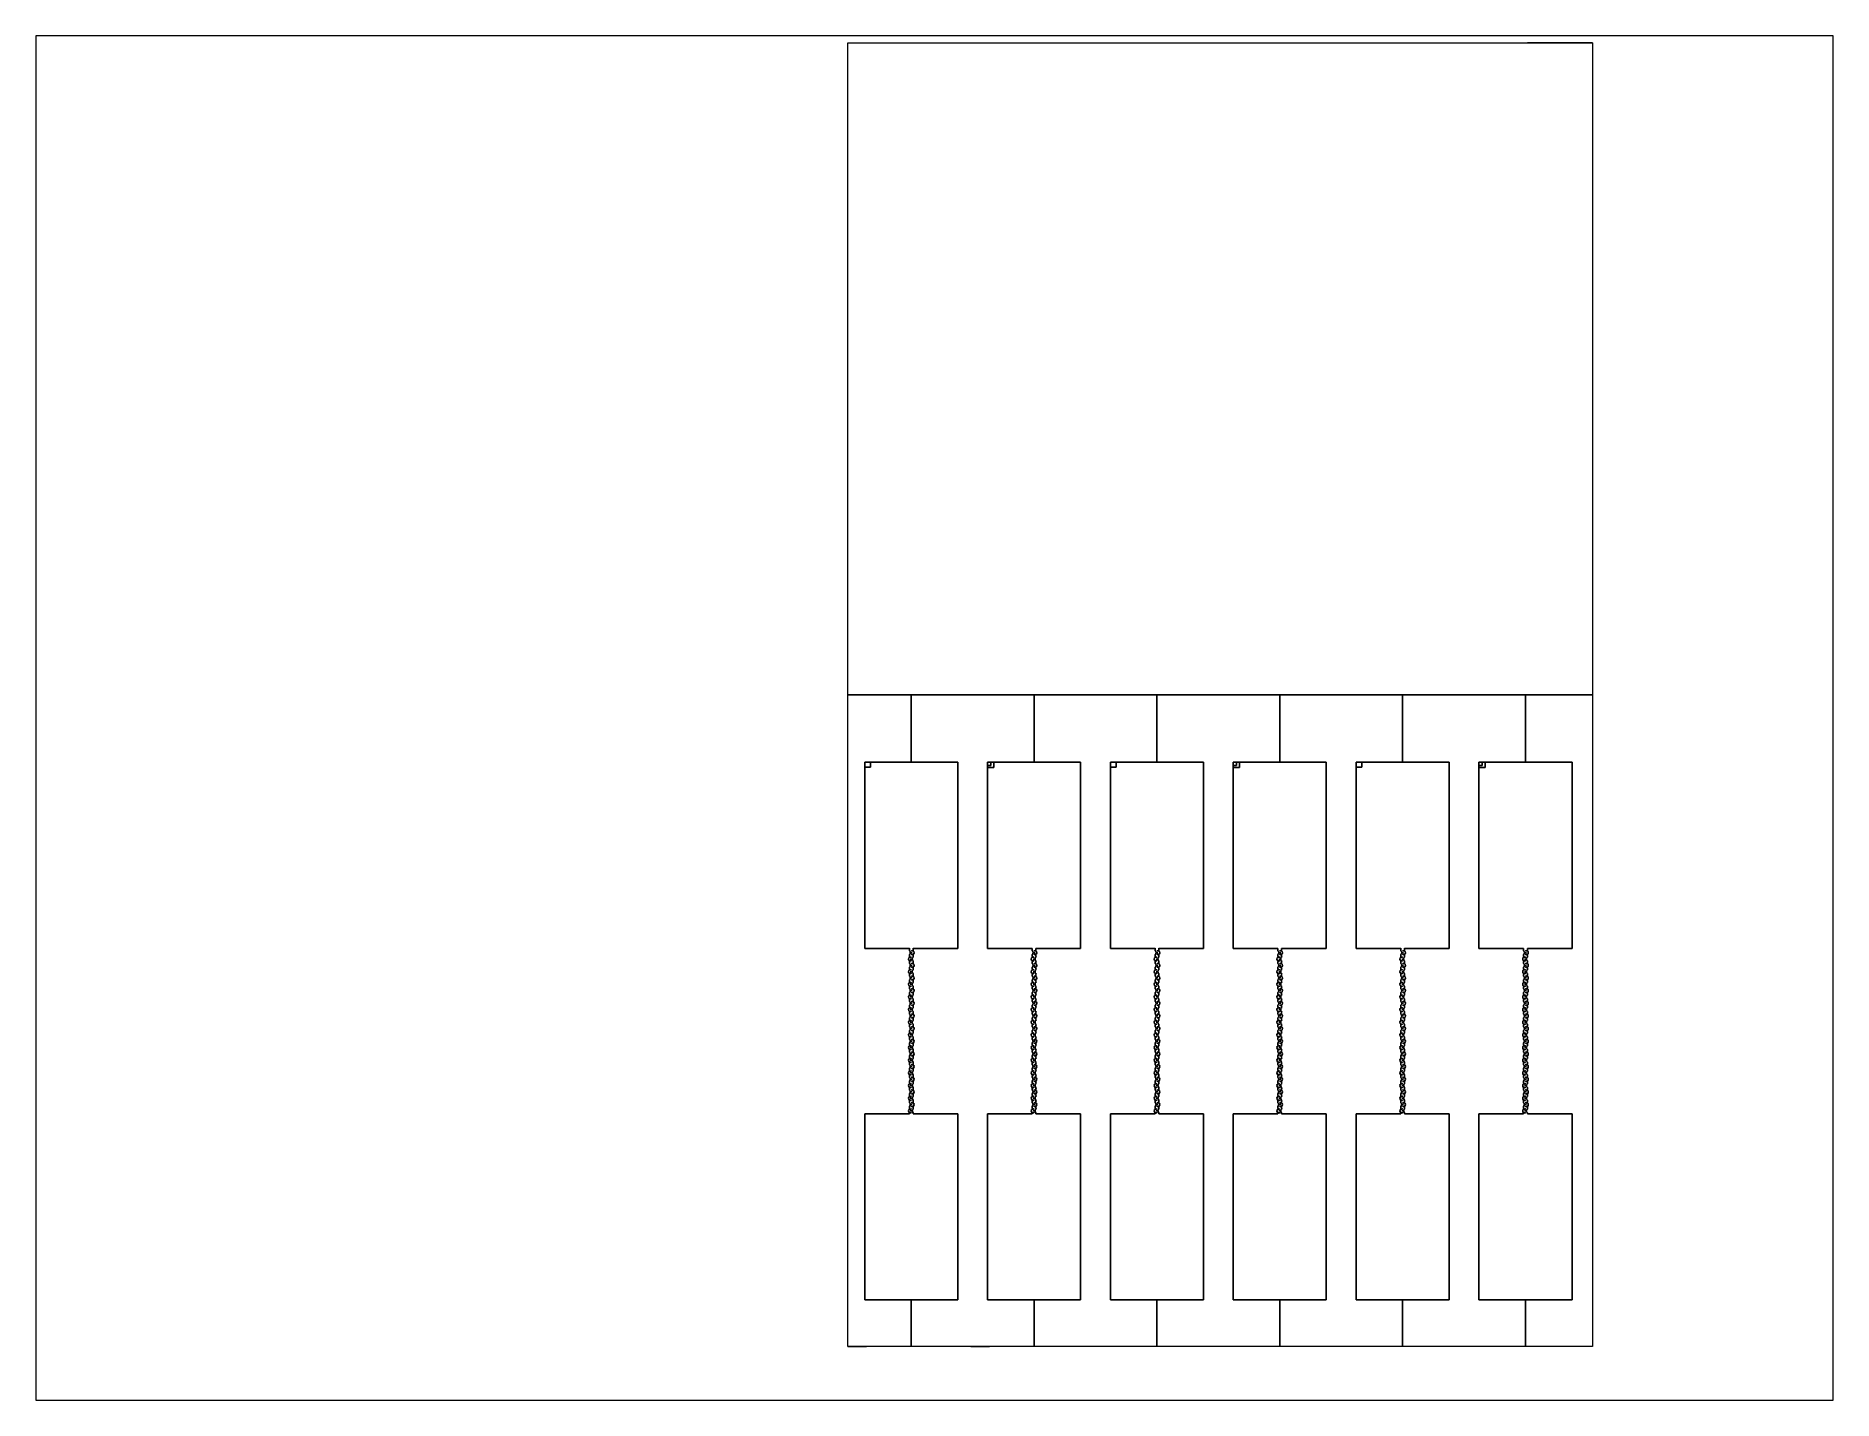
# Paper-space layout 'Layout1' of a CAD drawing. Header units: millimetres. Extents: x 26 to 231, y 20 to 176.
# The model-space entities are those that its viewports show. They can reach past a viewport. Long polylines and large blocks are cut down to what shows.
import ezdxf

# ---------------------------------------------------------------- set-up
doc = ezdxf.new("R2010")
doc.units = ezdxf.units.MM
doc.layers.add('Al Foil', color=2, linetype='Continuous')
doc.layers.add('DEF POINTS', color=7, linetype='Continuous')

msp = doc.modelspace()

# ---------------------------------------------------------------- linework, layer by layer
at = {"layer": 'Al Foil', "linetype": 'Continuous', "lineweight": 0}
for p, q in [((0, 0), (0, 70)), ((0, 70), (40, 70)), ((40, 70), (40, 0)), ((40, 0), (0, 0))]:
    msp.add_line(p, q, dxfattribs=at)
at = {"layer": 'Al Foil'}
for p, q in [((40, 70), (36.5, 70)), ((0, 35), (40, 35)), ((3.4, 35), (3.4, 31.377)), ((10, 35), (10, 31.377)), ((16.6, 35), (16.6, 31.377)), ((23.2, 35), (23.2, 31.377)), ((29.8, 35), (29.8, 31.377)), ((36.4, 35), (36.4, 31.377)), ((0.9, 31.377), (5.9, 31.377)), ((0.9, 31.377), (0.9, 21.377)), ((0.9, 31.377), (1.211, 31.377)), ((0.9, 31.108), (0.9, 31.377)), ((1.211, 31.108), (0.9, 31.108)), ((1.211, 31.377), (1.211, 31.108)), ((5.9, 31.377), (5.9, 21.377)), ((7.5, 31.377), (12.5, 31.377)), ((7.5, 31.377), (7.5, 21.377)), ((7.5, 31.377), (7.833, 31.377)), ((7.5, 31.085), (7.5, 31.377)), ((7.5, 31.377), (7.673, 31.377)), ((7.5, 31.195), (7.5, 31.377)), ((7.673, 31.195), (7.5, 31.195)), ((7.833, 31.085), (7.5, 31.085)), ((7.673, 31.377), (7.673, 31.195)), ((7.833, 31.377), (7.833, 31.085)), ((12.5, 31.377), (12.5, 21.377)), ((14.1, 31.377), (19.1, 31.377)), ((14.1, 31.377), (14.1, 21.377)), ((14.1, 31.377), (14.411, 31.377)), ((14.1, 31.108), (14.1, 31.377)), ((14.411, 31.108), (14.1, 31.108)), ((14.411, 31.377), (14.411, 31.108)), ((19.1, 31.377), (19.1, 21.377)), ((20.7, 31.377), (25.7, 31.377)), ((20.7, 31.377), (20.7, 21.377)), ((20.7, 31.377), (21.033, 31.377)), ((20.7, 31.085), (20.7, 31.377)), ((20.7, 31.377), (20.873, 31.377)), ((20.7, 31.195), (20.7, 31.377)), ((20.873, 31.195), (20.7, 31.195)), ((21.033, 31.085), (20.7, 31.085)), ((20.873, 31.377), (20.873, 31.195)), ((21.033, 31.377), (21.033, 31.085)), ((25.7, 31.377), (25.7, 21.377)), ((27.3, 31.377), (32.3, 31.377)), ((27.3, 31.377), (27.3, 21.377)), ((27.3, 31.377), (27.611, 31.377)), ((27.3, 31.108), (27.3, 31.377)), ((27.611, 31.108), (27.3, 31.108)), ((27.611, 31.377), (27.611, 31.108)), ((32.3, 31.377), (32.3, 21.377)), ((33.9, 31.377), (38.9, 31.377)), ((33.9, 31.377), (33.9, 21.377)), ((33.9, 31.377), (34.233, 31.377)), ((33.9, 31.085), (33.9, 31.377)), ((33.9, 31.377), (34.073, 31.377)), ((33.9, 31.195), (33.9, 31.377)), ((34.073, 31.195), (33.9, 31.195)), ((34.233, 31.085), (33.9, 31.085)), ((34.073, 31.377), (34.073, 31.195)), ((34.233, 31.377), (34.233, 31.085)), ((38.9, 31.377), (38.9, 21.377)), ((3.3, 21.377), (0.9, 21.377)), ((3.3, 21.387), (3.3, 21.247)), ((3.5, 21.247), (3.425, 21.247)), ((3.5, 21.247), (3.5, 21.387)), ((3.5, 21.377), (5.9, 21.377)), ((9.9, 21.377), (7.5, 21.377)), ((9.9, 21.247), (9.9, 21.377)), ((10.1, 21.247), (10.025, 21.247)), ((10.1, 21.377), (12.5, 21.377)), ((10.1, 21.247), (10.1, 21.377)), ((16.5, 21.377), (14.1, 21.377)), ((16.5, 21.387), (16.5, 21.247)), ((16.7, 21.247), (16.625, 21.247)), ((16.7, 21.247), (16.7, 21.387)), ((16.7, 21.377), (19.1, 21.377)), ((23.1, 21.377), (20.7, 21.377)), ((23.1, 21.247), (23.1, 21.377)), ((23.3, 21.247), (23.225, 21.247)), ((23.3, 21.377), (25.7, 21.377)), ((23.3, 21.247), (23.3, 21.377)), ((29.7, 21.377), (27.3, 21.377)), ((29.7, 21.387), (29.7, 21.247)), ((29.9, 21.247), (29.825, 21.247)), ((29.9, 21.247), (29.9, 21.387)), ((29.9, 21.377), (32.3, 21.377)), ((36.3, 21.377), (33.9, 21.377)), ((36.3, 21.247), (36.3, 21.377)), ((36.5, 21.247), (36.425, 21.247)), ((36.5, 21.377), (38.9, 21.377)), ((36.5, 21.247), (36.5, 21.377)), ((3.3, 21.047), (3.3, 20.907)), ((3.3, 20.907), (3.375, 20.907)), ((3.3, 20.707), (3.3, 20.567)), ((3.3, 20.707), (3.375, 20.707)), ((3.3, 20.367), (3.3, 20.227)), ((3.35, 21.147), (3.45, 21.147)), ((3.45, 20.807), (3.35, 20.807)), ((3.35, 20.467), (3.45, 20.467)), ((3.5, 21.047), (3.425, 21.047)), ((3.5, 20.567), (3.425, 20.567)), ((3.5, 20.367), (3.425, 20.367)), ((3.5, 20.907), (3.5, 21.047)), ((3.5, 20.567), (3.5, 20.707)), ((3.5, 20.227), (3.5, 20.367)), ((9.9, 20.907), (9.975, 20.907)), ((9.9, 20.707), (9.975, 20.707)), ((9.95, 21.147), (10.05, 21.147)), ((10.05, 20.807), (9.95, 20.807)), ((9.95, 20.467), (10.05, 20.467)), ((10.1, 21.047), (10.025, 21.047)), ((10.1, 20.567), (10.025, 20.567)), ((10.1, 20.367), (10.025, 20.367)), ((16.5, 21.047), (16.5, 20.907)), ((16.5, 20.907), (16.575, 20.907)), ((16.5, 20.707), (16.5, 20.567)), ((16.5, 20.707), (16.575, 20.707)), ((16.5, 20.367), (16.5, 20.227)), ((16.55, 21.147), (16.65, 21.147)), ((16.65, 20.807), (16.55, 20.807)), ((16.55, 20.467), (16.65, 20.467)), ((16.7, 21.047), (16.625, 21.047)), ((16.7, 20.567), (16.625, 20.567)), ((16.7, 20.367), (16.625, 20.367)), ((16.7, 20.907), (16.7, 21.047)), ((16.7, 20.567), (16.7, 20.707)), ((16.7, 20.227), (16.7, 20.367)), ((23.1, 20.907), (23.175, 20.907)), ((23.1, 20.707), (23.175, 20.707)), ((23.15, 21.147), (23.25, 21.147)), ((23.25, 20.807), (23.15, 20.807)), ((23.15, 20.467), (23.25, 20.467)), ((23.3, 21.047), (23.225, 21.047)), ((23.3, 20.567), (23.225, 20.567)), ((23.3, 20.367), (23.225, 20.367)), ((29.7, 21.047), (29.7, 20.907)), ((29.7, 20.907), (29.775, 20.907)), ((29.7, 20.707), (29.7, 20.567)), ((29.7, 20.707), (29.775, 20.707)), ((29.7, 20.367), (29.7, 20.227)), ((29.75, 21.147), (29.85, 21.147)), ((29.85, 20.807), (29.75, 20.807)), ((29.75, 20.467), (29.85, 20.467)), ((29.9, 21.047), (29.825, 21.047)), ((29.9, 20.567), (29.825, 20.567)), ((29.9, 20.367), (29.825, 20.367)), ((29.9, 20.907), (29.9, 21.047)), ((29.9, 20.567), (29.9, 20.707)), ((29.9, 20.227), (29.9, 20.367)), ((36.3, 20.907), (36.375, 20.907)), ((36.3, 20.707), (36.375, 20.707)), ((36.35, 21.147), (36.45, 21.147)), ((36.45, 20.807), (36.35, 20.807)), ((36.35, 20.467), (36.45, 20.467)), ((36.5, 21.047), (36.425, 21.047)), ((36.5, 20.567), (36.425, 20.567)), ((36.5, 20.367), (36.425, 20.367)), ((3.3, 20.227), (3.375, 20.227)), ((3.3, 20.027), (3.3, 19.887)), ((3.3, 20.027), (3.375, 20.027)), ((3.3, 19.687), (3.3, 19.547)), ((3.3, 19.547), (3.375, 19.547)), ((3.3, 19.347), (3.3, 19.208)), ((3.3, 19.347), (3.375, 19.347)), ((3.45, 20.127), (3.35, 20.127)), ((3.35, 19.788), (3.45, 19.788)), ((3.45, 19.447), (3.35, 19.447)), ((3.5, 19.887), (3.425, 19.887)), ((3.5, 19.687), (3.425, 19.687)), ((3.5, 19.887), (3.5, 20.027)), ((3.5, 19.547), (3.5, 19.687)), ((3.5, 19.208), (3.5, 19.347)), ((9.9, 20.227), (9.975, 20.227)), ((9.9, 20.027), (9.975, 20.027)), ((9.9, 19.547), (9.975, 19.547)), ((9.9, 19.347), (9.975, 19.347)), ((10.05, 20.127), (9.95, 20.127)), ((9.95, 19.788), (10.05, 19.788)), ((10.05, 19.447), (9.95, 19.447)), ((10.1, 19.887), (10.025, 19.887)), ((10.1, 19.687), (10.025, 19.687)), ((16.5, 20.227), (16.575, 20.227)), ((16.5, 20.027), (16.5, 19.887)), ((16.5, 20.027), (16.575, 20.027)), ((16.5, 19.687), (16.5, 19.547)), ((16.5, 19.547), (16.575, 19.547)), ((16.5, 19.347), (16.5, 19.208)), ((16.5, 19.347), (16.575, 19.347)), ((16.65, 20.127), (16.55, 20.127)), ((16.55, 19.788), (16.65, 19.788)), ((16.65, 19.447), (16.55, 19.447)), ((16.7, 19.887), (16.625, 19.887)), ((16.7, 19.687), (16.625, 19.687)), ((16.7, 19.887), (16.7, 20.027)), ((16.7, 19.547), (16.7, 19.687)), ((16.7, 19.208), (16.7, 19.347)), ((23.1, 20.227), (23.175, 20.227)), ((23.1, 20.027), (23.175, 20.027)), ((23.1, 19.547), (23.175, 19.547)), ((23.1, 19.347), (23.175, 19.347)), ((23.25, 20.127), (23.15, 20.127)), ((23.15, 19.788), (23.25, 19.788)), ((23.25, 19.447), (23.15, 19.447)), ((23.3, 19.887), (23.225, 19.887)), ((23.3, 19.687), (23.225, 19.687)), ((29.7, 20.227), (29.775, 20.227)), ((29.7, 20.027), (29.7, 19.887)), ((29.7, 20.027), (29.775, 20.027)), ((29.7, 19.687), (29.7, 19.547)), ((29.7, 19.547), (29.775, 19.547)), ((29.7, 19.347), (29.7, 19.208)), ((29.7, 19.347), (29.775, 19.347)), ((29.85, 20.127), (29.75, 20.127)), ((29.75, 19.788), (29.85, 19.788)), ((29.85, 19.447), (29.75, 19.447)), ((29.9, 19.887), (29.825, 19.887)), ((29.9, 19.687), (29.825, 19.687)), ((29.9, 19.887), (29.9, 20.027)), ((29.9, 19.547), (29.9, 19.687)), ((29.9, 19.208), (29.9, 19.347)), ((36.3, 20.227), (36.375, 20.227)), ((36.3, 20.027), (36.375, 20.027)), ((36.3, 19.547), (36.375, 19.547)), ((36.3, 19.347), (36.375, 19.347)), ((36.45, 20.127), (36.35, 20.127)), ((36.35, 19.788), (36.45, 19.788)), ((36.45, 19.447), (36.35, 19.447)), ((36.5, 19.887), (36.425, 19.887)), ((36.5, 19.687), (36.425, 19.687)), ((3.3, 19.008), (3.3, 18.868)), ((3.3, 18.868), (3.375, 18.868)), ((3.3, 18.668), (3.3, 18.528)), ((3.3, 18.668), (3.375, 18.668)), ((3.35, 19.108), (3.45, 19.108)), ((3.45, 18.767), (3.35, 18.767)), ((3.35, 18.428), (3.45, 18.428)), ((3.5, 19.208), (3.425, 19.208)), ((3.5, 19.008), (3.425, 19.008)), ((3.5, 18.528), (3.425, 18.528)), ((3.5, 18.868), (3.5, 19.008)), ((3.5, 18.528), (3.5, 18.668)), ((9.9, 18.868), (9.975, 18.868)), ((9.9, 18.668), (9.975, 18.668)), ((9.95, 19.108), (10.05, 19.108)), ((10.05, 18.767), (9.95, 18.767)), ((9.95, 18.428), (10.05, 18.428)), ((10.1, 19.208), (10.025, 19.208)), ((10.1, 19.008), (10.025, 19.008)), ((10.1, 18.528), (10.025, 18.528)), ((16.5, 19.008), (16.5, 18.868)), ((16.5, 18.868), (16.575, 18.868)), ((16.5, 18.668), (16.5, 18.528)), ((16.5, 18.668), (16.575, 18.668)), ((16.55, 19.108), (16.65, 19.108)), ((16.65, 18.767), (16.55, 18.767)), ((16.55, 18.428), (16.65, 18.428)), ((16.7, 19.208), (16.625, 19.208)), ((16.7, 19.008), (16.625, 19.008)), ((16.7, 18.528), (16.625, 18.528)), ((16.7, 18.868), (16.7, 19.008)), ((16.7, 18.528), (16.7, 18.668)), ((23.1, 18.868), (23.175, 18.868)), ((23.1, 18.668), (23.175, 18.668)), ((23.15, 19.108), (23.25, 19.108)), ((23.25, 18.767), (23.15, 18.767)), ((23.15, 18.428), (23.25, 18.428)), ((23.3, 19.208), (23.225, 19.208)), ((23.3, 19.008), (23.225, 19.008)), ((23.3, 18.528), (23.225, 18.528)), ((29.7, 19.008), (29.7, 18.868)), ((29.7, 18.868), (29.775, 18.868)), ((29.7, 18.668), (29.7, 18.528)), ((29.7, 18.668), (29.775, 18.668)), ((29.75, 19.108), (29.85, 19.108)), ((29.85, 18.767), (29.75, 18.767)), ((29.75, 18.428), (29.85, 18.428)), ((29.9, 19.208), (29.825, 19.208)), ((29.9, 19.008), (29.825, 19.008)), ((29.9, 18.528), (29.825, 18.528)), ((29.9, 18.868), (29.9, 19.008)), ((29.9, 18.528), (29.9, 18.668)), ((36.3, 18.868), (36.375, 18.868)), ((36.3, 18.668), (36.375, 18.668)), ((36.35, 19.108), (36.45, 19.108)), ((36.45, 18.767), (36.35, 18.767)), ((36.35, 18.428), (36.45, 18.428)), ((36.5, 19.208), (36.425, 19.208)), ((36.5, 19.008), (36.425, 19.008)), ((36.5, 18.528), (36.425, 18.528)), ((3.3, 18.328), (3.3, 18.188)), ((3.3, 18.188), (3.375, 18.188)), ((3.3, 17.988), (3.3, 17.848)), ((3.3, 17.988), (3.375, 17.988)), ((3.3, 17.648), (3.3, 17.508)), ((3.3, 17.508), (3.375, 17.508)), ((3.45, 18.088), (3.35, 18.088)), ((3.35, 17.748), (3.45, 17.748)), ((3.45, 17.408), (3.35, 17.408)), ((3.5, 18.328), (3.425, 18.328)), ((3.5, 17.848), (3.425, 17.848)), ((3.5, 17.648), (3.425, 17.648)), ((3.5, 18.188), (3.5, 18.328)), ((3.5, 17.848), (3.5, 17.988)), ((3.5, 17.508), (3.5, 17.648)), ((9.9, 18.188), (9.975, 18.188)), ((9.9, 17.988), (9.975, 17.988)), ((9.9, 17.508), (9.975, 17.508)), ((10.05, 18.088), (9.95, 18.088)), ((9.95, 17.748), (10.05, 17.748)), ((10.05, 17.408), (9.95, 17.408)), ((10.1, 18.328), (10.025, 18.328)), ((10.1, 17.848), (10.025, 17.848)), ((10.1, 17.648), (10.025, 17.648)), ((16.5, 18.328), (16.5, 18.188)), ((16.5, 18.188), (16.575, 18.188)), ((16.5, 17.988), (16.5, 17.848)), ((16.5, 17.988), (16.575, 17.988)), ((16.5, 17.648), (16.5, 17.508)), ((16.5, 17.508), (16.575, 17.508)), ((16.65, 18.088), (16.55, 18.088)), ((16.55, 17.748), (16.65, 17.748)), ((16.65, 17.408), (16.55, 17.408)), ((16.7, 18.328), (16.625, 18.328)), ((16.7, 17.848), (16.625, 17.848)), ((16.7, 17.648), (16.625, 17.648)), ((16.7, 18.188), (16.7, 18.328)), ((16.7, 17.848), (16.7, 17.988)), ((16.7, 17.508), (16.7, 17.648)), ((23.1, 18.188), (23.175, 18.188)), ((23.1, 17.988), (23.175, 17.988)), ((23.1, 17.508), (23.175, 17.508)), ((23.25, 18.088), (23.15, 18.088)), ((23.15, 17.748), (23.25, 17.748)), ((23.25, 17.408), (23.15, 17.408)), ((23.3, 18.328), (23.225, 18.328)), ((23.3, 17.848), (23.225, 17.848)), ((23.3, 17.648), (23.225, 17.648)), ((29.7, 18.328), (29.7, 18.188)), ((29.7, 18.188), (29.775, 18.188)), ((29.7, 17.988), (29.7, 17.848)), ((29.7, 17.988), (29.775, 17.988)), ((29.7, 17.648), (29.7, 17.508)), ((29.7, 17.508), (29.775, 17.508)), ((29.85, 18.088), (29.75, 18.088)), ((29.75, 17.748), (29.85, 17.748)), ((29.85, 17.408), (29.75, 17.408)), ((29.9, 18.328), (29.825, 18.328)), ((29.9, 17.848), (29.825, 17.848)), ((29.9, 17.648), (29.825, 17.648)), ((29.9, 18.188), (29.9, 18.328)), ((29.9, 17.848), (29.9, 17.988)), ((29.9, 17.508), (29.9, 17.648)), ((36.3, 18.188), (36.375, 18.188)), ((36.3, 17.988), (36.375, 17.988)), ((36.3, 17.508), (36.375, 17.508)), ((36.45, 18.088), (36.35, 18.088)), ((36.35, 17.748), (36.45, 17.748)), ((36.45, 17.408), (36.35, 17.408)), ((36.5, 18.328), (36.425, 18.328)), ((36.5, 17.848), (36.425, 17.848)), ((36.5, 17.648), (36.425, 17.648)), ((3.3, 17.308), (3.3, 17.168)), ((3.3, 17.308), (3.375, 17.308)), ((3.3, 16.968), (3.3, 16.828)), ((3.3, 16.828), (3.375, 16.828)), ((3.3, 16.628), (3.3, 16.489)), ((3.3, 16.628), (3.375, 16.628)), ((3.35, 17.069), (3.45, 17.069)), ((3.45, 16.728), (3.35, 16.728)), ((3.5, 17.168), (3.425, 17.168)), ((3.5, 16.968), (3.425, 16.968)), ((3.5, 16.489), (3.425, 16.489)), ((3.5, 17.168), (3.5, 17.308)), ((3.5, 16.828), (3.5, 16.968)), ((3.5, 16.489), (3.5, 16.628)), ((9.9, 17.308), (9.975, 17.308)), ((9.9, 16.828), (9.975, 16.828)), ((9.9, 16.628), (9.975, 16.628)), ((9.95, 17.069), (10.05, 17.069)), ((10.05, 16.728), (9.95, 16.728)), ((10.1, 17.168), (10.025, 17.168)), ((10.1, 16.968), (10.025, 16.968)), ((10.1, 16.489), (10.025, 16.489)), ((16.5, 17.308), (16.5, 17.168)), ((16.5, 17.308), (16.575, 17.308)), ((16.5, 16.968), (16.5, 16.828)), ((16.5, 16.828), (16.575, 16.828)), ((16.5, 16.628), (16.5, 16.489)), ((16.5, 16.628), (16.575, 16.628)), ((16.55, 17.069), (16.65, 17.069)), ((16.65, 16.728), (16.55, 16.728)), ((16.7, 17.168), (16.625, 17.168)), ((16.7, 16.968), (16.625, 16.968)), ((16.7, 16.489), (16.625, 16.489)), ((16.7, 17.168), (16.7, 17.308)), ((16.7, 16.828), (16.7, 16.968)), ((16.7, 16.489), (16.7, 16.628)), ((23.1, 17.308), (23.175, 17.308)), ((23.1, 16.828), (23.175, 16.828)), ((23.1, 16.628), (23.175, 16.628)), ((23.15, 17.069), (23.25, 17.069)), ((23.25, 16.728), (23.15, 16.728)), ((23.3, 17.168), (23.225, 17.168)), ((23.3, 16.968), (23.225, 16.968)), ((23.3, 16.489), (23.225, 16.489)), ((29.7, 17.308), (29.7, 17.168)), ((29.7, 17.308), (29.775, 17.308)), ((29.7, 16.968), (29.7, 16.828)), ((29.7, 16.828), (29.775, 16.828)), ((29.7, 16.628), (29.7, 16.489)), ((29.7, 16.628), (29.775, 16.628)), ((29.75, 17.069), (29.85, 17.069)), ((29.85, 16.728), (29.75, 16.728)), ((29.9, 17.168), (29.825, 17.168)), ((29.9, 16.968), (29.825, 16.968)), ((29.9, 16.489), (29.825, 16.489)), ((29.9, 17.168), (29.9, 17.308)), ((29.9, 16.828), (29.9, 16.968)), ((29.9, 16.489), (29.9, 16.628)), ((36.3, 17.308), (36.375, 17.308)), ((36.3, 16.828), (36.375, 16.828)), ((36.3, 16.628), (36.375, 16.628)), ((36.35, 17.069), (36.45, 17.069)), ((36.45, 16.728), (36.35, 16.728)), ((36.5, 17.168), (36.425, 17.168)), ((36.5, 16.968), (36.425, 16.968)), ((36.5, 16.489), (36.425, 16.489)), ((3.3, 16.289), (3.3, 16.149)), ((3.3, 16.149), (3.375, 16.149)), ((3.3, 15.949), (3.3, 15.809)), ((3.3, 15.949), (3.375, 15.949)), ((3.3, 15.609), (3.3, 15.469)), ((3.3, 15.469), (3.375, 15.469)), ((3.35, 16.389), (3.45, 16.389)), ((3.45, 16.048), (3.35, 16.048)), ((3.35, 15.709), (3.45, 15.709)), ((3.5, 16.289), (3.425, 16.289)), ((3.5, 15.809), (3.425, 15.809)), ((3.5, 15.609), (3.425, 15.609)), ((3.5, 16.149), (3.5, 16.289)), ((3.5, 15.809), (3.5, 15.949)), ((3.5, 15.469), (3.5, 15.609)), ((9.9, 16.149), (9.975, 16.149)), ((9.9, 15.949), (9.975, 15.949)), ((9.9, 15.469), (9.975, 15.469)), ((9.95, 16.389), (10.05, 16.389)), ((10.05, 16.048), (9.95, 16.048)), ((9.95, 15.709), (10.05, 15.709)), ((10.1, 16.289), (10.025, 16.289)), ((10.1, 15.809), (10.025, 15.809)), ((10.1, 15.609), (10.025, 15.609)), ((16.5, 16.289), (16.5, 16.149)), ((16.5, 16.149), (16.575, 16.149)), ((16.5, 15.949), (16.5, 15.809)), ((16.5, 15.949), (16.575, 15.949)), ((16.5, 15.609), (16.5, 15.469)), ((16.5, 15.469), (16.575, 15.469)), ((16.55, 16.389), (16.65, 16.389)), ((16.65, 16.048), (16.55, 16.048)), ((16.55, 15.709), (16.65, 15.709)), ((16.7, 16.289), (16.625, 16.289)), ((16.7, 15.809), (16.625, 15.809)), ((16.7, 15.609), (16.625, 15.609)), ((16.7, 16.149), (16.7, 16.289)), ((16.7, 15.809), (16.7, 15.949)), ((16.7, 15.469), (16.7, 15.609)), ((23.1, 16.149), (23.175, 16.149)), ((23.1, 15.949), (23.175, 15.949)), ((23.1, 15.469), (23.175, 15.469)), ((23.15, 16.389), (23.25, 16.389)), ((23.25, 16.048), (23.15, 16.048)), ((23.15, 15.709), (23.25, 15.709)), ((23.3, 16.289), (23.225, 16.289)), ((23.3, 15.809), (23.225, 15.809)), ((23.3, 15.609), (23.225, 15.609)), ((29.7, 16.289), (29.7, 16.149)), ((29.7, 16.149), (29.775, 16.149)), ((29.7, 15.949), (29.7, 15.809)), ((29.7, 15.949), (29.775, 15.949)), ((29.7, 15.609), (29.7, 15.469)), ((29.7, 15.469), (29.775, 15.469)), ((29.75, 16.389), (29.85, 16.389)), ((29.85, 16.048), (29.75, 16.048)), ((29.75, 15.709), (29.85, 15.709)), ((29.9, 16.289), (29.825, 16.289)), ((29.9, 15.809), (29.825, 15.809)), ((29.9, 15.609), (29.825, 15.609)), ((29.9, 16.149), (29.9, 16.289)), ((29.9, 15.809), (29.9, 15.949)), ((29.9, 15.469), (29.9, 15.609)), ((36.3, 16.149), (36.375, 16.149)), ((36.3, 15.949), (36.375, 15.949)), ((36.3, 15.469), (36.375, 15.469)), ((36.35, 16.389), (36.45, 16.389)), ((36.45, 16.048), (36.35, 16.048)), ((36.35, 15.709), (36.45, 15.709)), ((36.5, 16.289), (36.425, 16.289)), ((36.5, 15.809), (36.425, 15.809)), ((36.5, 15.609), (36.425, 15.609)), ((3.3, 15.269), (3.3, 15.129)), ((3.3, 15.269), (3.375, 15.269)), ((3.3, 14.929), (3.3, 14.789)), ((3.3, 14.789), (3.375, 14.789)), ((3.3, 14.589), (3.3, 14.449)), ((3.3, 14.589), (3.375, 14.589)), ((3.45, 15.369), (3.35, 15.369)), ((3.35, 15.029), (3.45, 15.029)), ((3.45, 14.689), (3.35, 14.689)), ((3.5, 15.129), (3.425, 15.129)), ((3.5, 14.929), (3.425, 14.929)), ((3.5, 15.129), (3.5, 15.269)), ((3.5, 14.789), (3.5, 14.929)), ((3.5, 14.449), (3.5, 14.589)), ((9.9, 15.269), (9.975, 15.269)), ((9.9, 14.789), (9.975, 14.789)), ((9.9, 14.589), (9.975, 14.589)), ((10.05, 15.369), (9.95, 15.369)), ((9.95, 15.029), (10.05, 15.029)), ((10.05, 14.689), (9.95, 14.689)), ((10.1, 15.129), (10.025, 15.129)), ((10.1, 14.929), (10.025, 14.929)), ((16.5, 15.269), (16.5, 15.129)), ((16.5, 15.269), (16.575, 15.269)), ((16.5, 14.929), (16.5, 14.789)), ((16.5, 14.789), (16.575, 14.789)), ((16.5, 14.589), (16.5, 14.449)), ((16.5, 14.589), (16.575, 14.589)), ((16.65, 15.369), (16.55, 15.369)), ((16.55, 15.029), (16.65, 15.029)), ((16.65, 14.689), (16.55, 14.689)), ((16.7, 15.129), (16.625, 15.129)), ((16.7, 14.929), (16.625, 14.929)), ((16.7, 15.129), (16.7, 15.269)), ((16.7, 14.789), (16.7, 14.929)), ((16.7, 14.449), (16.7, 14.589)), ((23.1, 15.269), (23.175, 15.269)), ((23.1, 14.789), (23.175, 14.789)), ((23.1, 14.589), (23.175, 14.589)), ((23.25, 15.369), (23.15, 15.369)), ((23.15, 15.029), (23.25, 15.029)), ((23.25, 14.689), (23.15, 14.689)), ((23.3, 15.129), (23.225, 15.129)), ((23.3, 14.929), (23.225, 14.929)), ((29.7, 15.269), (29.7, 15.129)), ((29.7, 15.269), (29.775, 15.269)), ((29.7, 14.929), (29.7, 14.789)), ((29.7, 14.789), (29.775, 14.789)), ((29.7, 14.589), (29.7, 14.449)), ((29.7, 14.589), (29.775, 14.589)), ((29.85, 15.369), (29.75, 15.369)), ((29.75, 15.029), (29.85, 15.029)), ((29.85, 14.689), (29.75, 14.689)), ((29.9, 15.129), (29.825, 15.129)), ((29.9, 14.929), (29.825, 14.929)), ((29.9, 15.129), (29.9, 15.269)), ((29.9, 14.789), (29.9, 14.929)), ((29.9, 14.449), (29.9, 14.589)), ((36.3, 15.269), (36.375, 15.269)), ((36.3, 14.789), (36.375, 14.789)), ((36.3, 14.589), (36.375, 14.589)), ((36.45, 15.369), (36.35, 15.369)), ((36.35, 15.029), (36.45, 15.029)), ((36.45, 14.689), (36.35, 14.689)), ((36.5, 15.129), (36.425, 15.129)), ((36.5, 14.929), (36.425, 14.929)), ((3.3, 14.249), (3.3, 14.109)), ((3.3, 14.109), (3.375, 14.109)), ((3.3, 13.909), (3.3, 13.77)), ((3.3, 13.909), (3.375, 13.909)), ((3.3, 13.57), (3.3, 13.43)), ((3.35, 14.35), (3.45, 14.35)), ((3.45, 14.009), (3.35, 14.009)), ((3.35, 13.67), (3.45, 13.67)), ((3.5, 14.449), (3.425, 14.449)), ((3.5, 14.249), (3.425, 14.249)), ((3.5, 13.77), (3.425, 13.77)), ((3.5, 13.57), (3.425, 13.57)), ((3.5, 14.109), (3.5, 14.249)), ((3.5, 13.77), (3.5, 13.909)), ((3.5, 13.43), (3.5, 13.57)), ((9.9, 14.109), (9.975, 14.109)), ((9.9, 13.909), (9.975, 13.909)), ((9.95, 14.35), (10.05, 14.35)), ((10.05, 14.009), (9.95, 14.009)), ((9.95, 13.67), (10.05, 13.67)), ((10.1, 14.449), (10.025, 14.449)), ((10.1, 14.249), (10.025, 14.249)), ((10.1, 13.77), (10.025, 13.77)), ((10.1, 13.57), (10.025, 13.57)), ((16.5, 14.249), (16.5, 14.109)), ((16.5, 14.109), (16.575, 14.109)), ((16.5, 13.909), (16.5, 13.77)), ((16.5, 13.909), (16.575, 13.909)), ((16.5, 13.57), (16.5, 13.43)), ((16.55, 14.35), (16.65, 14.35)), ((16.65, 14.009), (16.55, 14.009)), ((16.55, 13.67), (16.65, 13.67)), ((16.7, 14.449), (16.625, 14.449)), ((16.7, 14.249), (16.625, 14.249)), ((16.7, 13.77), (16.625, 13.77)), ((16.7, 13.57), (16.625, 13.57)), ((16.7, 14.109), (16.7, 14.249)), ((16.7, 13.77), (16.7, 13.909)), ((16.7, 13.43), (16.7, 13.57)), ((23.1, 14.109), (23.175, 14.109)), ((23.1, 13.909), (23.175, 13.909)), ((23.15, 14.35), (23.25, 14.35)), ((23.25, 14.009), (23.15, 14.009)), ((23.15, 13.67), (23.25, 13.67)), ((23.3, 14.449), (23.225, 14.449)), ((23.3, 14.249), (23.225, 14.249)), ((23.3, 13.77), (23.225, 13.77)), ((23.3, 13.57), (23.225, 13.57)), ((29.7, 14.249), (29.7, 14.109)), ((29.7, 14.109), (29.775, 14.109)), ((29.7, 13.909), (29.7, 13.77)), ((29.7, 13.909), (29.775, 13.909)), ((29.7, 13.57), (29.7, 13.43)), ((29.75, 14.35), (29.85, 14.35)), ((29.85, 14.009), (29.75, 14.009)), ((29.75, 13.67), (29.85, 13.67)), ((29.9, 14.449), (29.825, 14.449)), ((29.9, 14.249), (29.825, 14.249)), ((29.9, 13.77), (29.825, 13.77)), ((29.9, 13.57), (29.825, 13.57)), ((29.9, 14.109), (29.9, 14.249)), ((29.9, 13.77), (29.9, 13.909)), ((29.9, 13.43), (29.9, 13.57)), ((36.3, 14.109), (36.375, 14.109)), ((36.3, 13.909), (36.375, 13.909)), ((36.35, 14.35), (36.45, 14.35)), ((36.45, 14.009), (36.35, 14.009)), ((36.35, 13.67), (36.45, 13.67)), ((36.5, 14.449), (36.425, 14.449)), ((36.5, 14.249), (36.425, 14.249)), ((36.5, 13.77), (36.425, 13.77)), ((36.5, 13.57), (36.425, 13.57)), ((3.3, 13.43), (3.375, 13.43)), ((3.3, 13.23), (3.3, 13.09)), ((3.3, 13.23), (3.375, 13.23)), ((3.3, 12.89), (3.3, 12.75)), ((3.3, 12.75), (3.375, 12.75)), ((3.45, 13.329), (3.35, 13.329)), ((3.35, 12.99), (3.45, 12.99)), ((3.45, 12.65), (3.35, 12.65)), ((3.5, 13.09), (3.425, 13.09)), ((3.5, 12.89), (3.425, 12.89)), ((3.5, 13.09), (3.5, 13.23)), ((3.5, 12.75), (3.5, 12.89)), ((9.9, 13.43), (9.975, 13.43)), ((9.9, 13.23), (9.975, 13.23)), ((9.9, 12.75), (9.975, 12.75)), ((10.05, 13.329), (9.95, 13.329)), ((9.95, 12.99), (10.05, 12.99)), ((10.05, 12.65), (9.95, 12.65)), ((10.1, 13.09), (10.025, 13.09)), ((10.1, 12.89), (10.025, 12.89)), ((16.5, 13.43), (16.575, 13.43)), ((16.5, 13.23), (16.5, 13.09)), ((16.5, 13.23), (16.575, 13.23)), ((16.5, 12.89), (16.5, 12.75)), ((16.5, 12.75), (16.575, 12.75)), ((16.65, 13.329), (16.55, 13.329)), ((16.55, 12.99), (16.65, 12.99)), ((16.65, 12.65), (16.55, 12.65)), ((16.7, 13.09), (16.625, 13.09)), ((16.7, 12.89), (16.625, 12.89)), ((16.7, 13.09), (16.7, 13.23)), ((16.7, 12.75), (16.7, 12.89)), ((23.1, 13.43), (23.175, 13.43)), ((23.1, 13.23), (23.175, 13.23)), ((23.1, 12.75), (23.175, 12.75)), ((23.25, 13.329), (23.15, 13.329)), ((23.15, 12.99), (23.25, 12.99)), ((23.25, 12.65), (23.15, 12.65)), ((23.3, 13.09), (23.225, 13.09)), ((23.3, 12.89), (23.225, 12.89)), ((29.7, 13.43), (29.775, 13.43)), ((29.7, 13.23), (29.7, 13.09)), ((29.7, 13.23), (29.775, 13.23)), ((29.7, 12.89), (29.7, 12.75)), ((29.7, 12.75), (29.775, 12.75)), ((29.85, 13.329), (29.75, 13.329)), ((29.75, 12.99), (29.85, 12.99)), ((29.85, 12.65), (29.75, 12.65)), ((29.9, 13.09), (29.825, 13.09)), ((29.9, 12.89), (29.825, 12.89)), ((29.9, 13.09), (29.9, 13.23)), ((29.9, 12.75), (29.9, 12.89)), ((36.3, 13.43), (36.375, 13.43)), ((36.3, 13.23), (36.375, 13.23)), ((36.3, 12.75), (36.375, 12.75)), ((36.45, 13.329), (36.35, 13.329)), ((36.35, 12.99), (36.45, 12.99)), ((36.45, 12.65), (36.35, 12.65)), ((36.5, 13.09), (36.425, 13.09)), ((36.5, 12.89), (36.425, 12.89)), ((0.9, 2.5), (0.9, 12.5)), ((3.3, 12.5), (0.9, 12.5)), ((3.3, 12.55), (3.375, 12.55)), ((3.3, 12.55), (3.3, 12.5)), ((3.5, 12.55), (3.5, 12.5)), ((3.5, 12.5), (5.9, 12.5)), ((5.9, 2.5), (5.9, 12.5)), ((7.5, 2.5), (7.5, 12.5)), ((9.9, 12.5), (7.5, 12.5)), ((9.9, 12.55), (9.975, 12.55)), ((9.9, 12.55), (9.9, 12.5)), ((10.1, 12.55), (10.1, 12.5)), ((10.1, 12.5), (12.5, 12.5)), ((12.5, 2.5), (12.5, 12.5)), ((14.1, 2.5), (14.1, 12.5)), ((16.5, 12.5), (14.1, 12.5)), ((16.5, 12.55), (16.575, 12.55)), ((16.5, 12.55), (16.5, 12.5)), ((16.7, 12.55), (16.7, 12.5)), ((16.7, 12.5), (19.1, 12.5)), ((19.1, 2.5), (19.1, 12.5)), ((20.7, 2.5), (20.7, 12.5)), ((23.1, 12.5), (20.7, 12.5)), ((23.1, 12.55), (23.175, 12.55)), ((23.1, 12.55), (23.1, 12.5)), ((23.3, 12.55), (23.3, 12.5)), ((23.3, 12.5), (25.7, 12.5)), ((25.7, 2.5), (25.7, 12.5)), ((27.3, 2.5), (27.3, 12.5)), ((29.7, 12.5), (27.3, 12.5)), ((29.7, 12.55), (29.775, 12.55)), ((29.7, 12.55), (29.7, 12.5)), ((29.9, 12.55), (29.9, 12.5)), ((29.9, 12.5), (32.3, 12.5)), ((32.3, 2.5), (32.3, 12.5)), ((33.9, 2.5), (33.9, 12.5)), ((36.3, 12.5), (33.9, 12.5)), ((36.3, 12.55), (36.375, 12.55)), ((36.3, 12.55), (36.3, 12.5)), ((36.5, 12.55), (36.5, 12.5)), ((36.5, 12.5), (38.9, 12.5)), ((38.9, 2.5), (38.9, 12.5)), ((0.9, 2.5), (5.9, 2.5)), ((3.4, 2.5), (3.4, 0)), ((7.5, 2.5), (12.5, 2.5)), ((10, 2.5), (10, 0)), ((14.1, 2.5), (19.1, 2.5)), ((16.6, 2.5), (16.6, 0)), ((20.7, 2.5), (25.7, 2.5)), ((23.2, 2.5), (23.2, 0)), ((27.3, 2.5), (32.3, 2.5)), ((29.8, 2.5), (29.8, 0)), ((33.9, 2.5), (38.9, 2.5)), ((36.4, 2.5), (36.4, 0))]:
    msp.add_line(p, q, dxfattribs=at)
for centre, radius, start, end in [((3.225, 21.147), 0.125, 306.8699, 53.1301), ((3.425, 21.297), 0.05, 225, 270), ((3.425, 21.147), 0.125, 306.8699, 53.1301), ((9.825, 21.147), 0.125, 306.8699, 53.1301), ((10.025, 21.297), 0.05, 225, 270), ((10.025, 21.147), 0.125, 306.8699, 53.1301), ((16.425, 21.147), 0.125, 306.8699, 53.1301), ((16.625, 21.297), 0.05, 225, 270), ((16.625, 21.147), 0.125, 306.8699, 53.1301), ((23.025, 21.147), 0.125, 306.8699, 53.1301), ((23.225, 21.297), 0.05, 225, 270), ((23.225, 21.147), 0.125, 306.8699, 53.1301), ((29.625, 21.147), 0.125, 306.8699, 53.1301), ((29.825, 21.297), 0.05, 225, 270), ((29.825, 21.147), 0.125, 306.8699, 53.1301), ((36.225, 21.147), 0.125, 306.8699, 53.1301), ((36.425, 21.297), 0.05, 225, 270), ((36.425, 21.147), 0.125, 306.8699, 53.1301), ((3.375, 20.807), 0.125, 126.8699, 233.1301), ((3.225, 20.467), 0.125, 306.8699, 53.1301), ((3.375, 20.957), 0.05, 270, 315), ((3.375, 20.657), 0.05, 45, 90), ((3.425, 20.997), 0.05, 90, 135), ((3.425, 20.617), 0.05, 225, 270), ((3.425, 20.317), 0.05, 90, 135), ((3.575, 20.807), 0.125, 126.8699, 233.1301), ((3.425, 20.467), 0.125, 306.8699, 53.1301), ((9.975, 20.807), 0.125, 126.8699, 233.1301), ((9.825, 20.467), 0.125, 306.8699, 53.1301), ((9.975, 20.957), 0.05, 270, 315), ((9.975, 20.657), 0.05, 45, 90), ((10.025, 20.997), 0.05, 90, 135), ((10.025, 20.617), 0.05, 225, 270), ((10.025, 20.317), 0.05, 90, 135), ((10.175, 20.807), 0.125, 126.8699, 233.1301), ((10.025, 20.467), 0.125, 306.8699, 53.1301), ((16.575, 20.807), 0.125, 126.8699, 233.1301), ((16.425, 20.467), 0.125, 306.8699, 53.1301), ((16.575, 20.957), 0.05, 270, 315), ((16.575, 20.657), 0.05, 45, 90), ((16.625, 20.997), 0.05, 90, 135), ((16.625, 20.617), 0.05, 225, 270), ((16.625, 20.317), 0.05, 90, 135), ((16.775, 20.807), 0.125, 126.8699, 233.1301), ((16.625, 20.467), 0.125, 306.8699, 53.1301), ((23.175, 20.807), 0.125, 126.8699, 233.1301), ((23.025, 20.467), 0.125, 306.8699, 53.1301), ((23.175, 20.957), 0.05, 270, 315), ((23.175, 20.657), 0.05, 45, 90), ((23.225, 20.997), 0.05, 90, 135), ((23.225, 20.617), 0.05, 225, 270), ((23.225, 20.317), 0.05, 90, 135), ((23.375, 20.807), 0.125, 126.8699, 233.1301), ((23.225, 20.467), 0.125, 306.8699, 53.1301), ((29.775, 20.807), 0.125, 126.8699, 233.1301), ((29.625, 20.467), 0.125, 306.8699, 53.1301), ((29.775, 20.957), 0.05, 270, 315), ((29.775, 20.657), 0.05, 45, 90), ((29.825, 20.997), 0.05, 90, 135), ((29.825, 20.617), 0.05, 225, 270), ((29.825, 20.317), 0.05, 90, 135), ((29.975, 20.807), 0.125, 126.8699, 233.1301), ((29.825, 20.467), 0.125, 306.8699, 53.1301), ((36.375, 20.807), 0.125, 126.8699, 233.1301), ((36.225, 20.467), 0.125, 306.8699, 53.1301), ((36.375, 20.957), 0.05, 270, 315), ((36.375, 20.657), 0.05, 45, 90), ((36.425, 20.997), 0.05, 90, 135), ((36.425, 20.617), 0.05, 225, 270), ((36.425, 20.317), 0.05, 90, 135), ((36.575, 20.807), 0.125, 126.8699, 233.1301), ((36.425, 20.467), 0.125, 306.8699, 53.1301), ((3.375, 20.127), 0.125, 126.8699, 233.1301), ((3.375, 19.447), 0.125, 126.8699, 233.1301), ((3.225, 19.787), 0.125, 306.8699, 53.1301), ((3.375, 20.277), 0.05, 270, 315), ((3.375, 19.977), 0.05, 45, 90), ((3.375, 19.597), 0.05, 270, 315), ((3.375, 19.297), 0.05, 45, 90), ((3.425, 19.937), 0.05, 225, 270), ((3.425, 19.637), 0.05, 90, 135), ((3.575, 20.127), 0.125, 126.8699, 233.1301), ((3.575, 19.447), 0.125, 126.8699, 233.1301), ((3.425, 19.787), 0.125, 306.8699, 53.1301), ((9.975, 20.127), 0.125, 126.8699, 233.1301), ((9.975, 19.447), 0.125, 126.8699, 233.1301), ((9.825, 19.787), 0.125, 306.8699, 53.1301), ((9.975, 20.277), 0.05, 270, 315), ((9.975, 19.977), 0.05, 45, 90), ((9.975, 19.597), 0.05, 270, 315), ((9.975, 19.297), 0.05, 45, 90), ((10.025, 19.937), 0.05, 225, 270), ((10.025, 19.637), 0.05, 90, 135), ((10.175, 20.127), 0.125, 126.8699, 233.1301), ((10.175, 19.447), 0.125, 126.8699, 233.1301), ((10.025, 19.787), 0.125, 306.8699, 53.1301), ((16.575, 20.127), 0.125, 126.8699, 233.1301), ((16.575, 19.447), 0.125, 126.8699, 233.1301), ((16.425, 19.787), 0.125, 306.8699, 53.1301), ((16.575, 20.277), 0.05, 270, 315), ((16.575, 19.977), 0.05, 45, 90), ((16.575, 19.597), 0.05, 270, 315), ((16.575, 19.297), 0.05, 45, 90), ((16.625, 19.937), 0.05, 225, 270), ((16.625, 19.637), 0.05, 90, 135), ((16.775, 20.127), 0.125, 126.8699, 233.1301), ((16.775, 19.447), 0.125, 126.8699, 233.1301), ((16.625, 19.787), 0.125, 306.8699, 53.1301), ((23.175, 20.127), 0.125, 126.8699, 233.1301), ((23.175, 19.447), 0.125, 126.8699, 233.1301), ((23.025, 19.787), 0.125, 306.8699, 53.1301), ((23.175, 20.277), 0.05, 270, 315), ((23.175, 19.977), 0.05, 45, 90), ((23.175, 19.597), 0.05, 270, 315), ((23.175, 19.297), 0.05, 45, 90), ((23.225, 19.937), 0.05, 225, 270), ((23.225, 19.637), 0.05, 90, 135), ((23.375, 20.127), 0.125, 126.8699, 233.1301), ((23.375, 19.447), 0.125, 126.8699, 233.1301), ((23.225, 19.787), 0.125, 306.8699, 53.1301), ((29.775, 20.127), 0.125, 126.8699, 233.1301), ((29.775, 19.447), 0.125, 126.8699, 233.1301), ((29.625, 19.787), 0.125, 306.8699, 53.1301), ((29.775, 20.277), 0.05, 270, 315), ((29.775, 19.977), 0.05, 45, 90), ((29.775, 19.597), 0.05, 270, 315), ((29.775, 19.297), 0.05, 45, 90), ((29.825, 19.937), 0.05, 225, 270), ((29.825, 19.637), 0.05, 90, 135), ((29.975, 20.127), 0.125, 126.8699, 233.1301), ((29.975, 19.447), 0.125, 126.8699, 233.1301), ((29.825, 19.787), 0.125, 306.8699, 53.1301), ((36.375, 20.127), 0.125, 126.8699, 233.1301), ((36.375, 19.447), 0.125, 126.8699, 233.1301), ((36.225, 19.787), 0.125, 306.8699, 53.1301), ((36.375, 20.277), 0.05, 270, 315), ((36.375, 19.977), 0.05, 45, 90), ((36.375, 19.597), 0.05, 270, 315), ((36.375, 19.297), 0.05, 45, 90), ((36.425, 19.937), 0.05, 225, 270), ((36.425, 19.637), 0.05, 90, 135), ((36.575, 20.127), 0.125, 126.8699, 233.1301), ((36.575, 19.447), 0.125, 126.8699, 233.1301), ((36.425, 19.787), 0.125, 306.8699, 53.1301), ((3.375, 18.768), 0.125, 126.8699, 233.1301), ((3.225, 19.108), 0.125, 306.8699, 53.1301), ((3.225, 18.428), 0.125, 306.8699, 53.1301), ((3.375, 18.918), 0.05, 270, 315), ((3.375, 18.618), 0.05, 45, 90), ((3.425, 19.258), 0.05, 225, 270), ((3.425, 18.958), 0.05, 90, 135), ((3.425, 18.578), 0.05, 225, 270), ((3.575, 18.768), 0.125, 126.8699, 233.1301), ((3.425, 19.108), 0.125, 306.8699, 53.1301), ((3.425, 18.428), 0.125, 306.8699, 53.1301), ((9.975, 18.768), 0.125, 126.8699, 233.1301), ((9.825, 19.108), 0.125, 306.8699, 53.1301), ((9.825, 18.428), 0.125, 306.8699, 53.1301), ((9.975, 18.918), 0.05, 270, 315), ((9.975, 18.618), 0.05, 45, 90), ((10.025, 19.258), 0.05, 225, 270), ((10.025, 18.958), 0.05, 90, 135), ((10.025, 18.578), 0.05, 225, 270), ((10.175, 18.768), 0.125, 126.8699, 233.1301), ((10.025, 19.108), 0.125, 306.8699, 53.1301), ((10.025, 18.428), 0.125, 306.8699, 53.1301), ((16.575, 18.768), 0.125, 126.8699, 233.1301), ((16.425, 19.108), 0.125, 306.8699, 53.1301), ((16.425, 18.428), 0.125, 306.8699, 53.1301), ((16.575, 18.918), 0.05, 270, 315), ((16.575, 18.618), 0.05, 45, 90), ((16.625, 19.258), 0.05, 225, 270), ((16.625, 18.958), 0.05, 90, 135), ((16.625, 18.578), 0.05, 225, 270), ((16.775, 18.768), 0.125, 126.8699, 233.1301), ((16.625, 19.108), 0.125, 306.8699, 53.1301), ((16.625, 18.428), 0.125, 306.8699, 53.1301), ((23.175, 18.768), 0.125, 126.8699, 233.1301), ((23.025, 19.108), 0.125, 306.8699, 53.1301), ((23.025, 18.428), 0.125, 306.8699, 53.1301), ((23.175, 18.918), 0.05, 270, 315), ((23.175, 18.618), 0.05, 45, 90), ((23.225, 19.258), 0.05, 225, 270), ((23.225, 18.958), 0.05, 90, 135), ((23.225, 18.578), 0.05, 225, 270), ((23.375, 18.768), 0.125, 126.8699, 233.1301), ((23.225, 19.108), 0.125, 306.8699, 53.1301), ((23.225, 18.428), 0.125, 306.8699, 53.1301), ((29.775, 18.768), 0.125, 126.8699, 233.1301), ((29.625, 19.108), 0.125, 306.8699, 53.1301), ((29.625, 18.428), 0.125, 306.8699, 53.1301), ((29.775, 18.918), 0.05, 270, 315), ((29.775, 18.618), 0.05, 45, 90), ((29.825, 19.258), 0.05, 225, 270), ((29.825, 18.958), 0.05, 90, 135), ((29.825, 18.578), 0.05, 225, 270), ((29.975, 18.768), 0.125, 126.8699, 233.1301), ((29.825, 19.108), 0.125, 306.8699, 53.1301), ((29.825, 18.428), 0.125, 306.8699, 53.1301), ((36.375, 18.768), 0.125, 126.8699, 233.1301), ((36.225, 19.108), 0.125, 306.8699, 53.1301), ((36.225, 18.428), 0.125, 306.8699, 53.1301), ((36.375, 18.918), 0.05, 270, 315), ((36.375, 18.618), 0.05, 45, 90), ((36.425, 19.258), 0.05, 225, 270), ((36.425, 18.958), 0.05, 90, 135), ((36.425, 18.578), 0.05, 225, 270), ((36.575, 18.768), 0.125, 126.8699, 233.1301), ((36.425, 19.108), 0.125, 306.8699, 53.1301), ((36.425, 18.428), 0.125, 306.8699, 53.1301), ((3.375, 18.088), 0.125, 126.8699, 233.1301), ((3.375, 17.408), 0.125, 126.8699, 233.1301), ((3.225, 17.748), 0.125, 306.8699, 53.1301), ((3.375, 18.238), 0.05, 270, 315), ((3.375, 17.938), 0.05, 45, 90), ((3.375, 17.558), 0.05, 270, 315), ((3.425, 18.278), 0.05, 90, 135), ((3.425, 17.898), 0.05, 225, 270), ((3.425, 17.598), 0.05, 90, 135), ((3.575, 18.088), 0.125, 126.8699, 233.1301), ((3.575, 17.408), 0.125, 126.8699, 233.1301), ((3.425, 17.748), 0.125, 306.8699, 53.1301), ((9.975, 18.088), 0.125, 126.8699, 233.1301), ((9.975, 17.408), 0.125, 126.8699, 233.1301), ((9.825, 17.748), 0.125, 306.8699, 53.1301), ((9.975, 18.238), 0.05, 270, 315), ((9.975, 17.938), 0.05, 45, 90), ((9.975, 17.558), 0.05, 270, 315), ((10.025, 18.278), 0.05, 90, 135), ((10.025, 17.898), 0.05, 225, 270), ((10.025, 17.598), 0.05, 90, 135), ((10.175, 18.088), 0.125, 126.8699, 233.1301), ((10.175, 17.408), 0.125, 126.8699, 233.1301), ((10.025, 17.748), 0.125, 306.8699, 53.1301), ((16.575, 18.088), 0.125, 126.8699, 233.1301), ((16.575, 17.408), 0.125, 126.8699, 233.1301), ((16.425, 17.748), 0.125, 306.8699, 53.1301), ((16.575, 18.238), 0.05, 270, 315), ((16.575, 17.938), 0.05, 45, 90), ((16.575, 17.558), 0.05, 270, 315), ((16.625, 18.278), 0.05, 90, 135), ((16.625, 17.898), 0.05, 225, 270), ((16.625, 17.598), 0.05, 90, 135), ((16.775, 18.088), 0.125, 126.8699, 233.1301), ((16.775, 17.408), 0.125, 126.8699, 233.1301), ((16.625, 17.748), 0.125, 306.8699, 53.1301), ((23.175, 18.088), 0.125, 126.8699, 233.1301), ((23.175, 17.408), 0.125, 126.8699, 233.1301), ((23.025, 17.748), 0.125, 306.8699, 53.1301), ((23.175, 18.238), 0.05, 270, 315), ((23.175, 17.938), 0.05, 45, 90), ((23.175, 17.558), 0.05, 270, 315), ((23.225, 18.278), 0.05, 90, 135), ((23.225, 17.898), 0.05, 225, 270), ((23.225, 17.598), 0.05, 90, 135), ((23.375, 18.088), 0.125, 126.8699, 233.1301), ((23.375, 17.408), 0.125, 126.8699, 233.1301), ((23.225, 17.748), 0.125, 306.8699, 53.1301), ((29.775, 18.088), 0.125, 126.8699, 233.1301), ((29.775, 17.408), 0.125, 126.8699, 233.1301), ((29.625, 17.748), 0.125, 306.8699, 53.1301), ((29.775, 18.238), 0.05, 270, 315), ((29.775, 17.938), 0.05, 45, 90), ((29.775, 17.558), 0.05, 270, 315), ((29.825, 18.278), 0.05, 90, 135), ((29.825, 17.898), 0.05, 225, 270), ((29.825, 17.598), 0.05, 90, 135), ((29.975, 18.088), 0.125, 126.8699, 233.1301), ((29.975, 17.408), 0.125, 126.8699, 233.1301), ((29.825, 17.748), 0.125, 306.8699, 53.1301), ((36.375, 18.088), 0.125, 126.8699, 233.1301), ((36.375, 17.408), 0.125, 126.8699, 233.1301), ((36.225, 17.748), 0.125, 306.8699, 53.1301), ((36.375, 18.238), 0.05, 270, 315), ((36.375, 17.938), 0.05, 45, 90), ((36.375, 17.558), 0.05, 270, 315), ((36.425, 18.278), 0.05, 90, 135), ((36.425, 17.898), 0.05, 225, 270), ((36.425, 17.598), 0.05, 90, 135), ((36.575, 18.088), 0.125, 126.8699, 233.1301), ((36.575, 17.408), 0.125, 126.8699, 233.1301), ((36.425, 17.748), 0.125, 306.8699, 53.1301), ((3.375, 16.728), 0.125, 126.8699, 233.1301), ((3.225, 17.068), 0.125, 306.8699, 53.1301), ((3.225, 16.389), 0.125, 306.8699, 53.1301), ((3.375, 17.258), 0.05, 45, 90), ((3.375, 16.878), 0.05, 270, 315), ((3.375, 16.578), 0.05, 45, 90), ((3.425, 17.218), 0.05, 225, 270), ((3.425, 16.918), 0.05, 90, 135), ((3.425, 16.539), 0.05, 225, 270), ((3.575, 16.728), 0.125, 126.8699, 233.1301), ((3.425, 17.068), 0.125, 306.8699, 53.1301), ((3.425, 16.389), 0.125, 306.8699, 53.1301), ((9.975, 16.728), 0.125, 126.8699, 233.1301), ((9.825, 17.068), 0.125, 306.8699, 53.1301), ((9.825, 16.389), 0.125, 306.8699, 53.1301), ((9.975, 17.258), 0.05, 45, 90), ((9.975, 16.878), 0.05, 270, 315), ((9.975, 16.578), 0.05, 45, 90), ((10.025, 17.218), 0.05, 225, 270), ((10.025, 16.918), 0.05, 90, 135), ((10.025, 16.539), 0.05, 225, 270), ((10.175, 16.728), 0.125, 126.8699, 233.1301), ((10.025, 17.068), 0.125, 306.8699, 53.1301), ((10.025, 16.389), 0.125, 306.8699, 53.1301), ((16.575, 16.728), 0.125, 126.8699, 233.1301), ((16.425, 17.068), 0.125, 306.8699, 53.1301), ((16.425, 16.389), 0.125, 306.8699, 53.1301), ((16.575, 17.258), 0.05, 45, 90), ((16.575, 16.878), 0.05, 270, 315), ((16.575, 16.578), 0.05, 45, 90), ((16.625, 17.218), 0.05, 225, 270), ((16.625, 16.918), 0.05, 90, 135), ((16.625, 16.539), 0.05, 225, 270), ((16.775, 16.728), 0.125, 126.8699, 233.1301), ((16.625, 17.068), 0.125, 306.8699, 53.1301), ((16.625, 16.389), 0.125, 306.8699, 53.1301), ((23.175, 16.728), 0.125, 126.8699, 233.1301), ((23.025, 17.068), 0.125, 306.8699, 53.1301), ((23.025, 16.389), 0.125, 306.8699, 53.1301), ((23.175, 17.258), 0.05, 45, 90), ((23.175, 16.878), 0.05, 270, 315), ((23.175, 16.578), 0.05, 45, 90), ((23.225, 17.218), 0.05, 225, 270), ((23.225, 16.918), 0.05, 90, 135), ((23.225, 16.539), 0.05, 225, 270), ((23.375, 16.728), 0.125, 126.8699, 233.1301), ((23.225, 17.068), 0.125, 306.8699, 53.1301), ((23.225, 16.389), 0.125, 306.8699, 53.1301), ((29.775, 16.728), 0.125, 126.8699, 233.1301), ((29.625, 17.068), 0.125, 306.8699, 53.1301), ((29.625, 16.389), 0.125, 306.8699, 53.1301), ((29.775, 17.258), 0.05, 45, 90), ((29.775, 16.878), 0.05, 270, 315), ((29.775, 16.578), 0.05, 45, 90), ((29.825, 17.218), 0.05, 225, 270), ((29.825, 16.918), 0.05, 90, 135), ((29.825, 16.539), 0.05, 225, 270), ((29.975, 16.728), 0.125, 126.8699, 233.1301), ((29.825, 17.068), 0.125, 306.8699, 53.1301), ((29.825, 16.389), 0.125, 306.8699, 53.1301), ((36.375, 16.728), 0.125, 126.8699, 233.1301), ((36.225, 17.068), 0.125, 306.8699, 53.1301), ((36.225, 16.389), 0.125, 306.8699, 53.1301), ((36.375, 17.258), 0.05, 45, 90), ((36.375, 16.878), 0.05, 270, 315), ((36.375, 16.578), 0.05, 45, 90), ((36.425, 17.218), 0.05, 225, 270), ((36.425, 16.918), 0.05, 90, 135), ((36.425, 16.539), 0.05, 225, 270), ((36.575, 16.728), 0.125, 126.8699, 233.1301), ((36.425, 17.068), 0.125, 306.8699, 53.1301), ((36.425, 16.389), 0.125, 306.8699, 53.1301), ((3.375, 16.049), 0.125, 126.8699, 233.1301), ((3.375, 15.369), 0.125, 126.8699, 233.1301), ((3.225, 15.709), 0.125, 306.8699, 53.1301), ((3.375, 16.199), 0.05, 270, 315), ((3.375, 15.899), 0.05, 45, 90), ((3.375, 15.519), 0.05, 270, 315), ((3.425, 16.239), 0.05, 90, 135), ((3.425, 15.859), 0.05, 225, 270), ((3.425, 15.559), 0.05, 90, 135), ((3.575, 16.049), 0.125, 126.8699, 233.1301), ((3.575, 15.369), 0.125, 126.8699, 233.1301), ((3.425, 15.709), 0.125, 306.8699, 53.1301), ((9.975, 16.049), 0.125, 126.8699, 233.1301), ((9.975, 15.369), 0.125, 126.8699, 233.1301), ((9.825, 15.709), 0.125, 306.8699, 53.1301), ((9.975, 16.199), 0.05, 270, 315), ((9.975, 15.899), 0.05, 45, 90), ((9.975, 15.519), 0.05, 270, 315), ((10.025, 16.239), 0.05, 90, 135), ((10.025, 15.859), 0.05, 225, 270), ((10.025, 15.559), 0.05, 90, 135), ((10.175, 16.049), 0.125, 126.8699, 233.1301), ((10.175, 15.369), 0.125, 126.8699, 233.1301), ((10.025, 15.709), 0.125, 306.8699, 53.1301), ((16.575, 16.049), 0.125, 126.8699, 233.1301), ((16.575, 15.369), 0.125, 126.8699, 233.1301), ((16.425, 15.709), 0.125, 306.8699, 53.1301), ((16.575, 16.199), 0.05, 270, 315), ((16.575, 15.899), 0.05, 45, 90), ((16.575, 15.519), 0.05, 270, 315), ((16.625, 16.239), 0.05, 90, 135), ((16.625, 15.859), 0.05, 225, 270), ((16.625, 15.559), 0.05, 90, 135), ((16.775, 16.049), 0.125, 126.8699, 233.1301), ((16.775, 15.369), 0.125, 126.8699, 233.1301), ((16.625, 15.709), 0.125, 306.8699, 53.1301), ((23.175, 16.049), 0.125, 126.8699, 233.1301), ((23.175, 15.369), 0.125, 126.8699, 233.1301), ((23.025, 15.709), 0.125, 306.8699, 53.1301), ((23.175, 16.199), 0.05, 270, 315), ((23.175, 15.899), 0.05, 45, 90), ((23.175, 15.519), 0.05, 270, 315), ((23.225, 16.239), 0.05, 90, 135), ((23.225, 15.859), 0.05, 225, 270), ((23.225, 15.559), 0.05, 90, 135), ((23.375, 16.049), 0.125, 126.8699, 233.1301), ((23.375, 15.369), 0.125, 126.8699, 233.1301), ((23.225, 15.709), 0.125, 306.8699, 53.1301), ((29.775, 16.049), 0.125, 126.8699, 233.1301), ((29.775, 15.369), 0.125, 126.8699, 233.1301), ((29.625, 15.709), 0.125, 306.8699, 53.1301), ((29.775, 16.199), 0.05, 270, 315), ((29.775, 15.899), 0.05, 45, 90), ((29.775, 15.519), 0.05, 270, 315), ((29.825, 16.239), 0.05, 90, 135), ((29.825, 15.859), 0.05, 225, 270), ((29.825, 15.559), 0.05, 90, 135), ((29.975, 16.049), 0.125, 126.8699, 233.1301), ((29.975, 15.369), 0.125, 126.8699, 233.1301), ((29.825, 15.709), 0.125, 306.8699, 53.1301), ((36.375, 16.049), 0.125, 126.8699, 233.1301), ((36.375, 15.369), 0.125, 126.8699, 233.1301), ((36.225, 15.709), 0.125, 306.8699, 53.1301), ((36.375, 16.199), 0.05, 270, 315), ((36.375, 15.899), 0.05, 45, 90), ((36.375, 15.519), 0.05, 270, 315), ((36.425, 16.239), 0.05, 90, 135), ((36.425, 15.859), 0.05, 225, 270), ((36.425, 15.559), 0.05, 90, 135), ((36.575, 16.049), 0.125, 126.8699, 233.1301), ((36.575, 15.369), 0.125, 126.8699, 233.1301), ((36.425, 15.709), 0.125, 306.8699, 53.1301), ((3.375, 14.689), 0.125, 126.8699, 233.1301), ((3.225, 15.029), 0.125, 306.8699, 53.1301), ((3.375, 15.219), 0.05, 45, 90), ((3.375, 14.839), 0.05, 270, 315), ((3.375, 14.539), 0.05, 45, 90), ((3.425, 15.179), 0.05, 225, 270), ((3.425, 14.879), 0.05, 90, 135), ((3.575, 14.689), 0.125, 126.8699, 233.1301), ((3.425, 15.029), 0.125, 306.8699, 53.1301), ((9.975, 14.689), 0.125, 126.8699, 233.1301), ((9.825, 15.029), 0.125, 306.8699, 53.1301), ((9.975, 15.219), 0.05, 45, 90), ((9.975, 14.839), 0.05, 270, 315), ((9.975, 14.539), 0.05, 45, 90), ((10.025, 15.179), 0.05, 225, 270), ((10.025, 14.879), 0.05, 90, 135), ((10.175, 14.689), 0.125, 126.8699, 233.1301), ((10.025, 15.029), 0.125, 306.8699, 53.1301), ((16.575, 14.689), 0.125, 126.8699, 233.1301), ((16.425, 15.029), 0.125, 306.8699, 53.1301), ((16.575, 15.219), 0.05, 45, 90), ((16.575, 14.839), 0.05, 270, 315), ((16.575, 14.539), 0.05, 45, 90), ((16.625, 15.179), 0.05, 225, 270), ((16.625, 14.879), 0.05, 90, 135), ((16.775, 14.689), 0.125, 126.8699, 233.1301), ((16.625, 15.029), 0.125, 306.8699, 53.1301), ((23.175, 14.689), 0.125, 126.8699, 233.1301), ((23.025, 15.029), 0.125, 306.8699, 53.1301), ((23.175, 15.219), 0.05, 45, 90), ((23.175, 14.839), 0.05, 270, 315), ((23.175, 14.539), 0.05, 45, 90), ((23.225, 15.179), 0.05, 225, 270), ((23.225, 14.879), 0.05, 90, 135), ((23.375, 14.689), 0.125, 126.8699, 233.1301), ((23.225, 15.029), 0.125, 306.8699, 53.1301), ((29.775, 14.689), 0.125, 126.8699, 233.1301), ((29.625, 15.029), 0.125, 306.8699, 53.1301), ((29.775, 15.219), 0.05, 45, 90), ((29.775, 14.839), 0.05, 270, 315), ((29.775, 14.539), 0.05, 45, 90), ((29.825, 15.179), 0.05, 225, 270), ((29.825, 14.879), 0.05, 90, 135), ((29.975, 14.689), 0.125, 126.8699, 233.1301), ((29.825, 15.029), 0.125, 306.8699, 53.1301), ((36.375, 14.689), 0.125, 126.8699, 233.1301), ((36.225, 15.029), 0.125, 306.8699, 53.1301), ((36.375, 15.219), 0.05, 45, 90), ((36.375, 14.839), 0.05, 270, 315), ((36.375, 14.539), 0.05, 45, 90), ((36.425, 15.179), 0.05, 225, 270), ((36.425, 14.879), 0.05, 90, 135), ((36.575, 14.689), 0.125, 126.8699, 233.1301), ((36.425, 15.029), 0.125, 306.8699, 53.1301), ((3.375, 14.009), 0.125, 126.8699, 233.1301), ((3.225, 14.349), 0.125, 306.8699, 53.1301), ((3.225, 13.67), 0.125, 306.8699, 53.1301), ((3.375, 14.159), 0.05, 270, 315), ((3.375, 13.859), 0.05, 45, 90), ((3.425, 14.499), 0.05, 225, 270), ((3.425, 14.199), 0.05, 90, 135), ((3.425, 13.82), 0.05, 225, 270), ((3.425, 13.52), 0.05, 90, 135), ((3.575, 14.009), 0.125, 126.8699, 233.1301), ((3.425, 14.349), 0.125, 306.8699, 53.1301), ((3.425, 13.67), 0.125, 306.8699, 53.1301), ((9.975, 14.009), 0.125, 126.8699, 233.1301), ((9.825, 14.349), 0.125, 306.8699, 53.1301), ((9.825, 13.67), 0.125, 306.8699, 53.1301), ((9.975, 14.159), 0.05, 270, 315), ((9.975, 13.859), 0.05, 45, 90), ((10.025, 14.499), 0.05, 225, 270), ((10.025, 14.199), 0.05, 90, 135), ((10.025, 13.82), 0.05, 225, 270), ((10.025, 13.52), 0.05, 90, 135), ((10.175, 14.009), 0.125, 126.8699, 233.1301), ((10.025, 14.349), 0.125, 306.8699, 53.1301), ((10.025, 13.67), 0.125, 306.8699, 53.1301), ((16.575, 14.009), 0.125, 126.8699, 233.1301), ((16.425, 14.349), 0.125, 306.8699, 53.1301), ((16.425, 13.67), 0.125, 306.8699, 53.1301), ((16.575, 14.159), 0.05, 270, 315), ((16.575, 13.859), 0.05, 45, 90), ((16.625, 14.499), 0.05, 225, 270), ((16.625, 14.199), 0.05, 90, 135), ((16.625, 13.82), 0.05, 225, 270), ((16.625, 13.52), 0.05, 90, 135), ((16.775, 14.009), 0.125, 126.8699, 233.1301), ((16.625, 14.349), 0.125, 306.8699, 53.1301), ((16.625, 13.67), 0.125, 306.8699, 53.1301), ((23.175, 14.009), 0.125, 126.8699, 233.1301), ((23.025, 14.349), 0.125, 306.8699, 53.1301), ((23.025, 13.67), 0.125, 306.8699, 53.1301), ((23.175, 14.159), 0.05, 270, 315), ((23.175, 13.859), 0.05, 45, 90), ((23.225, 14.499), 0.05, 225, 270), ((23.225, 14.199), 0.05, 90, 135), ((23.225, 13.82), 0.05, 225, 270), ((23.225, 13.52), 0.05, 90, 135), ((23.375, 14.009), 0.125, 126.8699, 233.1301), ((23.225, 14.349), 0.125, 306.8699, 53.1301), ((23.225, 13.67), 0.125, 306.8699, 53.1301), ((29.775, 14.009), 0.125, 126.8699, 233.1301), ((29.625, 14.349), 0.125, 306.8699, 53.1301), ((29.625, 13.67), 0.125, 306.8699, 53.1301), ((29.775, 14.159), 0.05, 270, 315), ((29.775, 13.859), 0.05, 45, 90), ((29.825, 14.499), 0.05, 225, 270), ((29.825, 14.199), 0.05, 90, 135), ((29.825, 13.82), 0.05, 225, 270), ((29.825, 13.52), 0.05, 90, 135), ((29.975, 14.009), 0.125, 126.8699, 233.1301), ((29.825, 14.349), 0.125, 306.8699, 53.1301), ((29.825, 13.67), 0.125, 306.8699, 53.1301), ((36.375, 14.009), 0.125, 126.8699, 233.1301), ((36.225, 14.349), 0.125, 306.8699, 53.1301), ((36.225, 13.67), 0.125, 306.8699, 53.1301), ((36.375, 14.159), 0.05, 270, 315), ((36.375, 13.859), 0.05, 45, 90), ((36.425, 14.499), 0.05, 225, 270), ((36.425, 14.199), 0.05, 90, 135), ((36.425, 13.82), 0.05, 225, 270), ((36.425, 13.52), 0.05, 90, 135), ((36.575, 14.009), 0.125, 126.8699, 233.1301), ((36.425, 14.349), 0.125, 306.8699, 53.1301), ((36.425, 13.67), 0.125, 306.8699, 53.1301), ((3.375, 13.33), 0.125, 126.8699, 233.1301), ((3.375, 12.65), 0.125, 126.8699, 233.1301), ((3.225, 12.99), 0.125, 306.8699, 53.1301), ((3.375, 13.48), 0.05, 270, 315), ((3.375, 13.18), 0.05, 45, 90), ((3.375, 12.8), 0.05, 270, 315), ((3.425, 13.14), 0.05, 225, 270), ((3.425, 12.84), 0.05, 90, 135), ((3.575, 13.33), 0.125, 126.8699, 233.1301), ((3.575, 12.65), 0.125, 126.8699, 233.1301), ((3.425, 12.99), 0.125, 306.8699, 53.1301), ((9.975, 13.33), 0.125, 126.8699, 233.1301), ((9.975, 12.65), 0.125, 126.8699, 233.1301), ((9.825, 12.99), 0.125, 306.8699, 53.1301), ((9.975, 13.48), 0.05, 270, 315), ((9.975, 13.18), 0.05, 45, 90), ((9.975, 12.8), 0.05, 270, 315), ((10.025, 13.14), 0.05, 225, 270), ((10.025, 12.84), 0.05, 90, 135), ((10.175, 13.33), 0.125, 126.8699, 233.1301), ((10.175, 12.65), 0.125, 126.8699, 233.1301), ((10.025, 12.99), 0.125, 306.8699, 53.1301), ((16.575, 13.33), 0.125, 126.8699, 233.1301), ((16.575, 12.65), 0.125, 126.8699, 233.1301), ((16.425, 12.99), 0.125, 306.8699, 53.1301), ((16.575, 13.48), 0.05, 270, 315), ((16.575, 13.18), 0.05, 45, 90), ((16.575, 12.8), 0.05, 270, 315), ((16.625, 13.14), 0.05, 225, 270), ((16.625, 12.84), 0.05, 90, 135), ((16.775, 13.33), 0.125, 126.8699, 233.1301), ((16.775, 12.65), 0.125, 126.8699, 233.1301), ((16.625, 12.99), 0.125, 306.8699, 53.1301), ((23.175, 13.33), 0.125, 126.8699, 233.1301), ((23.175, 12.65), 0.125, 126.8699, 233.1301), ((23.025, 12.99), 0.125, 306.8699, 53.1301), ((23.175, 13.48), 0.05, 270, 315), ((23.175, 13.18), 0.05, 45, 90), ((23.175, 12.8), 0.05, 270, 315), ((23.225, 13.14), 0.05, 225, 270), ((23.225, 12.84), 0.05, 90, 135), ((23.375, 13.33), 0.125, 126.8699, 233.1301), ((23.375, 12.65), 0.125, 126.8699, 233.1301), ((23.225, 12.99), 0.125, 306.8699, 53.1301), ((29.775, 13.33), 0.125, 126.8699, 233.1301), ((29.775, 12.65), 0.125, 126.8699, 233.1301), ((29.625, 12.99), 0.125, 306.8699, 53.1301), ((29.775, 13.48), 0.05, 270, 315), ((29.775, 13.18), 0.05, 45, 90), ((29.775, 12.8), 0.05, 270, 315), ((29.825, 13.14), 0.05, 225, 270), ((29.825, 12.84), 0.05, 90, 135), ((29.975, 13.33), 0.125, 126.8699, 233.1301), ((29.975, 12.65), 0.125, 126.8699, 233.1301), ((29.825, 12.99), 0.125, 306.8699, 53.1301), ((36.375, 13.33), 0.125, 126.8699, 233.1301), ((36.375, 12.65), 0.125, 126.8699, 233.1301), ((36.225, 12.99), 0.125, 306.8699, 53.1301), ((36.375, 13.48), 0.05, 270, 315), ((36.375, 13.18), 0.05, 45, 90), ((36.375, 12.8), 0.05, 270, 315), ((36.425, 13.14), 0.05, 225, 270), ((36.425, 12.84), 0.05, 90, 135), ((36.575, 13.33), 0.125, 126.8699, 233.1301), ((36.575, 12.65), 0.125, 126.8699, 233.1301), ((36.425, 12.99), 0.125, 306.8699, 53.1301), ((3.375, 12.5), 0.05, 45, 90), ((9.975, 12.5), 0.05, 45, 90), ((16.575, 12.5), 0.05, 45, 90), ((23.175, 12.5), 0.05, 45, 90), ((29.775, 12.5), 0.05, 45, 90), ((36.375, 12.5), 0.05, 45, 90)]:
    msp.add_arc(centre, radius, start, end, dxfattribs=at)
for points in [[(9.9, 20.907), (9.937, 20.935), (9.863, 21.019), (9.9, 21.047)], [(9.9, 20.567), (9.863, 20.595), (9.937, 20.679), (9.9, 20.707)], [(9.9, 20.227), (9.937, 20.255), (9.863, 20.339), (9.9, 20.367)], [(10.1, 20.907), (10.137, 20.935), (10.063, 21.019), (10.1, 21.047)], [(10.1, 20.567), (10.063, 20.595), (10.137, 20.679), (10.1, 20.707)], [(10.1, 20.227), (10.137, 20.255), (10.063, 20.339), (10.1, 20.367)], [(23.1, 20.907), (23.137, 20.935), (23.063, 21.019), (23.1, 21.047)], [(23.1, 20.567), (23.063, 20.595), (23.137, 20.679), (23.1, 20.707)], [(23.1, 20.227), (23.137, 20.255), (23.063, 20.339), (23.1, 20.367)], [(23.3, 20.907), (23.337, 20.935), (23.263, 21.019), (23.3, 21.047)], [(23.3, 20.567), (23.263, 20.595), (23.337, 20.679), (23.3, 20.707)], [(23.3, 20.227), (23.337, 20.255), (23.263, 20.339), (23.3, 20.367)], [(36.3, 20.907), (36.337, 20.935), (36.263, 21.019), (36.3, 21.047)], [(36.3, 20.567), (36.263, 20.595), (36.337, 20.679), (36.3, 20.707)], [(36.3, 20.227), (36.337, 20.255), (36.263, 20.339), (36.3, 20.367)], [(36.5, 20.907), (36.537, 20.935), (36.463, 21.019), (36.5, 21.047)], [(36.5, 20.567), (36.463, 20.595), (36.537, 20.679), (36.5, 20.707)], [(36.5, 20.227), (36.537, 20.255), (36.463, 20.339), (36.5, 20.367)], [(9.9, 19.887), (9.863, 19.915), (9.937, 19.999), (9.9, 20.027)], [(9.9, 19.547), (9.937, 19.575), (9.863, 19.659), (9.9, 19.687)], [(9.9, 19.208), (9.863, 19.236), (9.937, 19.32), (9.9, 19.347)], [(10.1, 19.887), (10.063, 19.915), (10.137, 19.999), (10.1, 20.027)], [(10.1, 19.547), (10.137, 19.575), (10.063, 19.659), (10.1, 19.687)], [(10.1, 19.208), (10.063, 19.236), (10.137, 19.32), (10.1, 19.347)], [(23.1, 19.887), (23.063, 19.915), (23.137, 19.999), (23.1, 20.027)], [(23.1, 19.547), (23.137, 19.575), (23.063, 19.659), (23.1, 19.687)], [(23.1, 19.208), (23.063, 19.236), (23.137, 19.32), (23.1, 19.347)], [(23.3, 19.887), (23.263, 19.915), (23.337, 19.999), (23.3, 20.027)], [(23.3, 19.547), (23.337, 19.575), (23.263, 19.659), (23.3, 19.687)], [(23.3, 19.208), (23.263, 19.236), (23.337, 19.32), (23.3, 19.347)], [(36.3, 19.887), (36.263, 19.915), (36.337, 19.999), (36.3, 20.027)], [(36.3, 19.547), (36.337, 19.575), (36.263, 19.659), (36.3, 19.687)], [(36.3, 19.208), (36.263, 19.236), (36.337, 19.32), (36.3, 19.347)], [(36.5, 19.887), (36.463, 19.915), (36.537, 19.999), (36.5, 20.027)], [(36.5, 19.547), (36.537, 19.575), (36.463, 19.659), (36.5, 19.687)], [(36.5, 19.208), (36.463, 19.236), (36.537, 19.32), (36.5, 19.347)], [(9.9, 18.868), (9.937, 18.896), (9.863, 18.98), (9.9, 19.008)], [(9.9, 18.528), (9.863, 18.556), (9.937, 18.64), (9.9, 18.668)], [(10.1, 18.868), (10.137, 18.896), (10.063, 18.98), (10.1, 19.008)], [(10.1, 18.528), (10.063, 18.556), (10.137, 18.64), (10.1, 18.668)], [(23.1, 18.868), (23.137, 18.896), (23.063, 18.98), (23.1, 19.008)], [(23.1, 18.528), (23.063, 18.556), (23.137, 18.64), (23.1, 18.668)], [(23.3, 18.868), (23.337, 18.896), (23.263, 18.98), (23.3, 19.008)], [(23.3, 18.528), (23.263, 18.556), (23.337, 18.64), (23.3, 18.668)], [(36.3, 18.868), (36.337, 18.896), (36.263, 18.98), (36.3, 19.008)], [(36.3, 18.528), (36.263, 18.556), (36.337, 18.64), (36.3, 18.668)], [(36.5, 18.868), (36.537, 18.896), (36.463, 18.98), (36.5, 19.008)], [(36.5, 18.528), (36.463, 18.556), (36.537, 18.64), (36.5, 18.668)], [(9.9, 18.188), (9.937, 18.216), (9.863, 18.3), (9.9, 18.328)], [(9.9, 17.848), (9.863, 17.876), (9.937, 17.96), (9.9, 17.988)], [(9.9, 17.508), (9.937, 17.536), (9.863, 17.62), (9.9, 17.648)], [(10.1, 18.188), (10.137, 18.216), (10.063, 18.3), (10.1, 18.328)], [(10.1, 17.848), (10.063, 17.876), (10.137, 17.96), (10.1, 17.988)], [(10.1, 17.508), (10.137, 17.536), (10.063, 17.62), (10.1, 17.648)], [(23.1, 18.188), (23.137, 18.216), (23.063, 18.3), (23.1, 18.328)], [(23.1, 17.848), (23.063, 17.876), (23.137, 17.96), (23.1, 17.988)], [(23.1, 17.508), (23.137, 17.536), (23.063, 17.62), (23.1, 17.648)], [(23.3, 18.188), (23.337, 18.216), (23.263, 18.3), (23.3, 18.328)], [(23.3, 17.848), (23.263, 17.876), (23.337, 17.96), (23.3, 17.988)], [(23.3, 17.508), (23.337, 17.536), (23.263, 17.62), (23.3, 17.648)], [(36.3, 18.188), (36.337, 18.216), (36.263, 18.3), (36.3, 18.328)], [(36.3, 17.848), (36.263, 17.876), (36.337, 17.96), (36.3, 17.988)], [(36.3, 17.508), (36.337, 17.536), (36.263, 17.62), (36.3, 17.648)], [(36.5, 18.188), (36.537, 18.216), (36.463, 18.3), (36.5, 18.328)], [(36.5, 17.848), (36.463, 17.876), (36.537, 17.96), (36.5, 17.988)], [(36.5, 17.508), (36.537, 17.536), (36.463, 17.62), (36.5, 17.648)], [(9.9, 17.168), (9.863, 17.196), (9.937, 17.28), (9.9, 17.308)], [(9.9, 16.828), (9.937, 16.856), (9.863, 16.94), (9.9, 16.968)], [(9.9, 16.489), (9.863, 16.517), (9.937, 16.601), (9.9, 16.628)], [(10.1, 17.168), (10.063, 17.196), (10.137, 17.28), (10.1, 17.308)], [(10.1, 16.828), (10.137, 16.856), (10.063, 16.94), (10.1, 16.968)], [(10.1, 16.489), (10.063, 16.517), (10.137, 16.601), (10.1, 16.628)], [(23.1, 17.168), (23.063, 17.196), (23.137, 17.28), (23.1, 17.308)], [(23.1, 16.828), (23.137, 16.856), (23.063, 16.94), (23.1, 16.968)], [(23.1, 16.489), (23.063, 16.517), (23.137, 16.601), (23.1, 16.628)], [(23.3, 17.168), (23.263, 17.196), (23.337, 17.28), (23.3, 17.308)], [(23.3, 16.828), (23.337, 16.856), (23.263, 16.94), (23.3, 16.968)], [(23.3, 16.489), (23.263, 16.517), (23.337, 16.601), (23.3, 16.628)], [(36.3, 17.168), (36.263, 17.196), (36.337, 17.28), (36.3, 17.308)], [(36.3, 16.828), (36.337, 16.856), (36.263, 16.94), (36.3, 16.968)], [(36.3, 16.489), (36.263, 16.517), (36.337, 16.601), (36.3, 16.628)], [(36.5, 17.168), (36.463, 17.196), (36.537, 17.28), (36.5, 17.308)], [(36.5, 16.828), (36.537, 16.856), (36.463, 16.94), (36.5, 16.968)], [(36.5, 16.489), (36.463, 16.517), (36.537, 16.601), (36.5, 16.628)], [(9.9, 16.149), (9.937, 16.177), (9.863, 16.261), (9.9, 16.289)], [(9.9, 15.809), (9.863, 15.837), (9.937, 15.921), (9.9, 15.949)], [(9.9, 15.469), (9.937, 15.497), (9.863, 15.581), (9.9, 15.609)], [(10.1, 16.149), (10.137, 16.177), (10.063, 16.261), (10.1, 16.289)], [(10.1, 15.809), (10.063, 15.837), (10.137, 15.921), (10.1, 15.949)], [(10.1, 15.469), (10.137, 15.497), (10.063, 15.581), (10.1, 15.609)], [(23.1, 16.149), (23.137, 16.177), (23.063, 16.261), (23.1, 16.289)], [(23.1, 15.809), (23.063, 15.837), (23.137, 15.921), (23.1, 15.949)], [(23.1, 15.469), (23.137, 15.497), (23.063, 15.581), (23.1, 15.609)], [(23.3, 16.149), (23.337, 16.177), (23.263, 16.261), (23.3, 16.289)], [(23.3, 15.809), (23.263, 15.837), (23.337, 15.921), (23.3, 15.949)], [(23.3, 15.469), (23.337, 15.497), (23.263, 15.581), (23.3, 15.609)], [(36.3, 16.149), (36.337, 16.177), (36.263, 16.261), (36.3, 16.289)], [(36.3, 15.809), (36.263, 15.837), (36.337, 15.921), (36.3, 15.949)], [(36.3, 15.469), (36.337, 15.497), (36.263, 15.581), (36.3, 15.609)], [(36.5, 16.149), (36.537, 16.177), (36.463, 16.261), (36.5, 16.289)], [(36.5, 15.809), (36.463, 15.837), (36.537, 15.921), (36.5, 15.949)], [(36.5, 15.469), (36.537, 15.497), (36.463, 15.581), (36.5, 15.609)], [(9.9, 15.129), (9.863, 15.157), (9.937, 15.241), (9.9, 15.269)], [(9.9, 14.789), (9.937, 14.817), (9.863, 14.901), (9.9, 14.929)], [(9.9, 14.449), (9.863, 14.477), (9.937, 14.561), (9.9, 14.589)], [(10.1, 15.129), (10.063, 15.157), (10.137, 15.241), (10.1, 15.269)], [(10.1, 14.789), (10.137, 14.817), (10.063, 14.901), (10.1, 14.929)], [(10.1, 14.449), (10.063, 14.477), (10.137, 14.561), (10.1, 14.589)], [(23.1, 15.129), (23.063, 15.157), (23.137, 15.241), (23.1, 15.269)], [(23.1, 14.789), (23.137, 14.817), (23.063, 14.901), (23.1, 14.929)], [(23.1, 14.449), (23.063, 14.477), (23.137, 14.561), (23.1, 14.589)], [(23.3, 15.129), (23.263, 15.157), (23.337, 15.241), (23.3, 15.269)], [(23.3, 14.789), (23.337, 14.817), (23.263, 14.901), (23.3, 14.929)], [(23.3, 14.449), (23.263, 14.477), (23.337, 14.561), (23.3, 14.589)], [(36.3, 15.129), (36.263, 15.157), (36.337, 15.241), (36.3, 15.269)], [(36.3, 14.789), (36.337, 14.817), (36.263, 14.901), (36.3, 14.929)], [(36.3, 14.449), (36.263, 14.477), (36.337, 14.561), (36.3, 14.589)], [(36.5, 15.129), (36.463, 15.157), (36.537, 15.241), (36.5, 15.269)], [(36.5, 14.789), (36.537, 14.817), (36.463, 14.901), (36.5, 14.929)], [(36.5, 14.449), (36.463, 14.477), (36.537, 14.561), (36.5, 14.589)], [(9.9, 14.109), (9.937, 14.137), (9.863, 14.221), (9.9, 14.249)], [(9.9, 13.77), (9.863, 13.798), (9.937, 13.882), (9.9, 13.909)], [(9.9, 13.43), (9.937, 13.458), (9.863, 13.542), (9.9, 13.57)], [(10.1, 14.109), (10.137, 14.137), (10.063, 14.221), (10.1, 14.249)], [(10.1, 13.77), (10.063, 13.798), (10.137, 13.882), (10.1, 13.909)], [(10.1, 13.43), (10.137, 13.458), (10.063, 13.542), (10.1, 13.57)], [(23.1, 14.109), (23.137, 14.137), (23.063, 14.221), (23.1, 14.249)], [(23.1, 13.77), (23.063, 13.798), (23.137, 13.882), (23.1, 13.909)], [(23.1, 13.43), (23.137, 13.458), (23.063, 13.542), (23.1, 13.57)], [(23.3, 14.109), (23.337, 14.137), (23.263, 14.221), (23.3, 14.249)], [(23.3, 13.77), (23.263, 13.798), (23.337, 13.882), (23.3, 13.909)], [(23.3, 13.43), (23.337, 13.458), (23.263, 13.542), (23.3, 13.57)], [(36.3, 14.109), (36.337, 14.137), (36.263, 14.221), (36.3, 14.249)], [(36.3, 13.77), (36.263, 13.798), (36.337, 13.882), (36.3, 13.909)], [(36.3, 13.43), (36.337, 13.458), (36.263, 13.542), (36.3, 13.57)], [(36.5, 14.109), (36.537, 14.137), (36.463, 14.221), (36.5, 14.249)], [(36.5, 13.77), (36.463, 13.798), (36.537, 13.882), (36.5, 13.909)], [(36.5, 13.43), (36.537, 13.458), (36.463, 13.542), (36.5, 13.57)], [(9.9, 13.09), (9.863, 13.118), (9.937, 13.202), (9.9, 13.23)], [(9.9, 12.75), (9.937, 12.778), (9.863, 12.862), (9.9, 12.89)], [(10.1, 13.09), (10.063, 13.118), (10.137, 13.202), (10.1, 13.23)], [(10.1, 12.75), (10.137, 12.778), (10.063, 12.862), (10.1, 12.89)], [(23.1, 13.09), (23.063, 13.118), (23.137, 13.202), (23.1, 13.23)], [(23.1, 12.75), (23.137, 12.778), (23.063, 12.862), (23.1, 12.89)], [(23.3, 13.09), (23.263, 13.118), (23.337, 13.202), (23.3, 13.23)], [(23.3, 12.75), (23.337, 12.778), (23.263, 12.862), (23.3, 12.89)], [(36.3, 13.09), (36.263, 13.118), (36.337, 13.202), (36.3, 13.23)], [(36.3, 12.75), (36.337, 12.778), (36.263, 12.862), (36.3, 12.89)], [(36.5, 13.09), (36.463, 13.118), (36.537, 13.202), (36.5, 13.23)], [(36.5, 12.75), (36.537, 12.778), (36.463, 12.862), (36.5, 12.89)], [(0, 0), (0.333, 0), (0.667, 0), (1, 0)]]:
    msp.add_open_spline(points, degree=3, dxfattribs=at)
at = {"layer": 'Al Foil', "start_tangent": (1, 0), "end_tangent": (1, 0)}
msp.add_spline([(6.6, 0), (7.6, 0)], degree=3, dxfattribs=at)
at = {"layer": 'DEF POINTS', "linetype": 'Continuous', "lineweight": 0}
for p, q in [((0, 0), (0, 70)), ((0, 70), (40, 70)), ((40, 70), (40, 0)), ((40, 0), (0, 0))]:
    msp.add_line(p, q, dxfattribs=at)

psp = doc.layouts.get("Layout1")

# ---------------------------------------------------------------- viewports
at = {"layer": 'DEF POINTS'}
psp.add_viewport(center=(128.5, 97.5), size=(205.6, 156), view_center_point=(4.65, 33.75), view_height=73.25652, dxfattribs=at)

doc.saveas('drawing.dxf')
